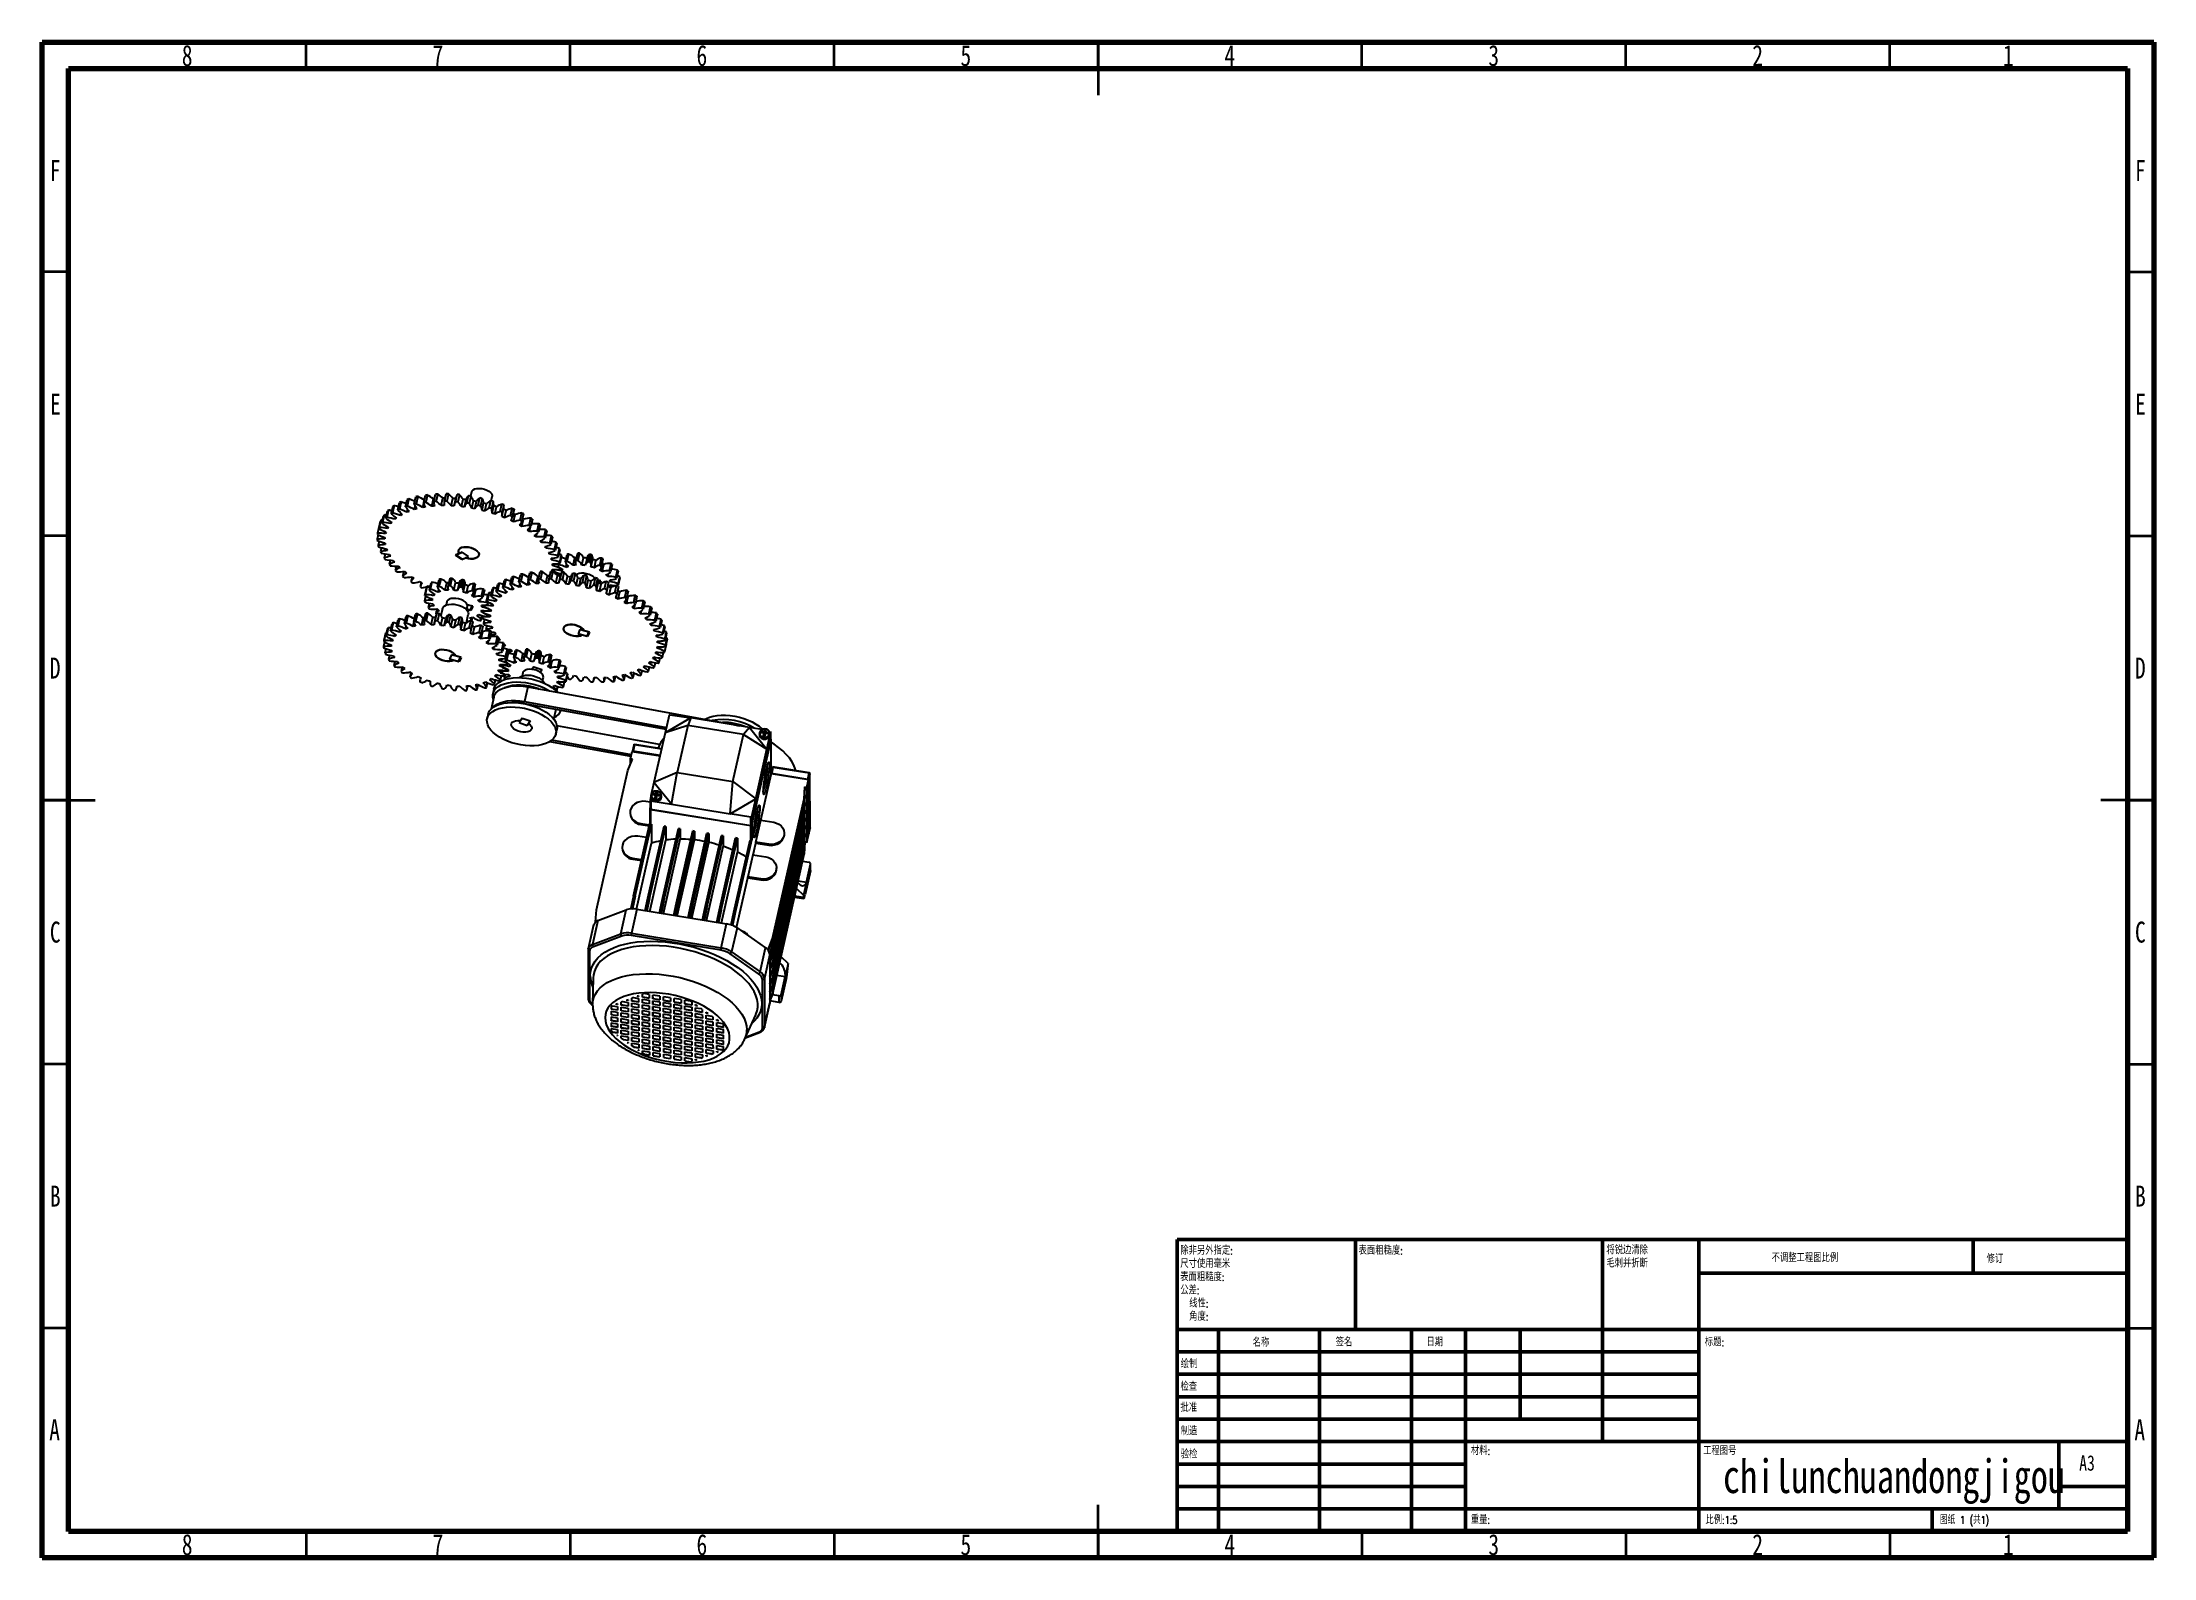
# Model space of a CAD drawing. Header units: millimetres. Extents: x 15 to 415, y 5 to 292.
import ezdxf

# ---------------------------------------------------------------- set-up
doc = ezdxf.new("R2010")
doc.units = ezdxf.units.MM
doc.styles.add('SLDTEXTSTYLE0', font='TXT', dxfattribs={"width": 0.75})
doc.styles.add('SLDTEXTSTYLE1', font='TXT', dxfattribs={"width": 0.75, "bigfont": 'bigfont'})
doc.styles.add('SLDTEXTSTYLE2', font='TXT', dxfattribs={"width": 0.694444, "bigfont": 'bigfont'})

msp = doc.modelspace()

# ---------------------------------------------------------------- texts
at = {"color": 7, "linetype": 'Continuous', "lineweight": 0}
for s, insert, char_height, attachment_point, style in [('8', (42.46, 291.47), 3.97, 2, 'SLDTEXTSTYLE0'), ('7', (89.96, 291.47), 3.97, 2, 'SLDTEXTSTYLE0'), ('6', (139.96, 291.47), 3.97, 2, 'SLDTEXTSTYLE0'), ('5', (189.96, 291.47), 3.97, 2, 'SLDTEXTSTYLE0'), ('4', (239.96, 291.47), 3.97, 2, 'SLDTEXTSTYLE0'), ('3', (289.96, 291.47), 3.97, 2, 'SLDTEXTSTYLE0'), ('2', (339.96, 291.47), 3.97, 2, 'SLDTEXTSTYLE0'), ('1', (387.46, 291.47), 3.97, 2, 'SLDTEXTSTYLE0'), ('F', (17.46, 269.72), 3.97, 2, 'SLDTEXTSTYLE0'), ('F', (412.46, 269.72), 3.97, 2, 'SLDTEXTSTYLE0'), ('E', (17.51, 225.47), 3.97, 2, 'SLDTEXTSTYLE0'), ('E', (412.51, 225.47), 3.97, 2, 'SLDTEXTSTYLE0'), ('D', (17.45, 175.47), 3.97, 2, 'SLDTEXTSTYLE0'), ('D', (412.45, 175.47), 3.97, 2, 'SLDTEXTSTYLE0'), ('C', (17.46, 125.47), 3.97, 2, 'SLDTEXTSTYLE0'), ('C', (412.46, 125.47), 3.97, 2, 'SLDTEXTSTYLE0'), ('B', (17.47, 75.47), 3.97, 2, 'SLDTEXTSTYLE0'), ('B', (412.47, 75.47), 3.97, 2, 'SLDTEXTSTYLE0'), ('除非另外指定:', (230.59, 63.92), 1.5, 1, 'SLDTEXTSTYLE1'), ('表面粗糙度:', (264.37, 63.92), 1.5, 1, 'SLDTEXTSTYLE1'), ('将锐边清除', (311.31, 64), 1.5, 1, 'SLDTEXTSTYLE1'), ('尺寸使用毫米', (230.59, 61.42), 1.5, 1, 'SLDTEXTSTYLE1'), ('毛刺并折断', (311.31, 61.5), 1.5, 1, 'SLDTEXTSTYLE1'), ('不调整工程图比例', (342.61, 62.53), 1.5, 1, 'SLDTEXTSTYLE1'), ('修订', (383.33, 62.33), 1.5, 1, 'SLDTEXTSTYLE1'), ('表面粗糙度:', (230.59, 58.92), 1.5, 1, 'SLDTEXTSTYLE1'), ('公差:', (230.59, 56.42), 1.5, 1, 'SLDTEXTSTYLE1'), ('线性:', (232.28, 53.92), 1.5, 1, 'SLDTEXTSTYLE1'), ('角度:', (232.28, 51.42), 1.5, 1, 'SLDTEXTSTYLE1'), ('名称', (244.32, 46.5), 1.5, 1, 'SLDTEXTSTYLE1'), ('签名', (260.03, 46.56), 1.5, 1, 'SLDTEXTSTYLE1'), ('日期', (277.21, 46.58), 1.5, 1, 'SLDTEXTSTYLE1'), ('标题:', (329.96, 46.58), 1.5, 1, 'SLDTEXTSTYLE1'), ('绘制', (230.68, 42.43), 1.5, 1, 'SLDTEXTSTYLE1'), ('检查', (230.62, 38.15), 1.5, 1, 'SLDTEXTSTYLE1'), ('批准', (230.62, 34.18), 1.5, 1, 'SLDTEXTSTYLE1'), ('A', (17.34, 31.22), 3.97, 2, 'SLDTEXTSTYLE0'), ('制造', (230.68, 29.73), 1.5, 1, 'SLDTEXTSTYLE1'), ('A', (412.34, 31.22), 3.97, 2, 'SLDTEXTSTYLE0'), ('验检', (230.68, 25.35), 1.5, 1, 'SLDTEXTSTYLE1'), ('材料:', (285.65, 25.99), 1.5, 1, 'SLDTEXTSTYLE1'), ('工程图号', (329.63, 25.99), 1.5, 1, 'SLDTEXTSTYLE1'), ('A3', (400.87, 24.41), 2.91, 1, 'SLDTEXTSTYLE0'), ('chilunchuandongjigou', (365.79, 23.61), 6.35, 2, 'SLDTEXTSTYLE0'), ('重量:', (285.62, 12.95), 1.499, 1, 'SLDTEXTSTYLE1'), ('比例:1:5', (330.07, 12.9), 1.5, 1, 'SLDTEXTSTYLE1'), ('图纸 1 (共1)', (374.48, 12.9), 1.5, 1, 'SLDTEXTSTYLE2'), ('8', (42.46, 9.47), 3.97, 2, 'SLDTEXTSTYLE0'), ('7', (89.96, 9.47), 3.97, 2, 'SLDTEXTSTYLE0'), ('6', (139.96, 9.47), 3.97, 2, 'SLDTEXTSTYLE0'), ('5', (189.96, 9.47), 3.97, 2, 'SLDTEXTSTYLE0'), ('4', (239.96, 9.47), 3.97, 2, 'SLDTEXTSTYLE0'), ('3', (289.96, 9.47), 3.97, 2, 'SLDTEXTSTYLE0'), ('2', (339.96, 9.47), 3.97, 2, 'SLDTEXTSTYLE0'), ('1', (387.46, 9.47), 3.97, 2, 'SLDTEXTSTYLE0')]:
    msp.add_mtext(s, dxfattribs=dict(at, insert=insert, char_height=char_height, attachment_point=attachment_point, style=style))

# ---------------------------------------------------------------- linework, layer by layer
at = {"color": 7, "linetype": 'Continuous', "lineweight": 70}
for p, q in [((15, 5), (15, 292)), ((15, 292), (415, 292)), ((415, 292), (415, 5)), ((20, 10), (20, 287)), ((20, 287), (410, 287)), ((410, 287), (410, 10)), ((410, 10), (20, 10)), ((415, 5), (15, 5))]:
    msp.add_line(p, q, dxfattribs=at)
at = {"color": 7, "linetype": 'Continuous', "lineweight": 35}
for p, q in [((65, 287), (65, 292)), ((115, 287), (115, 292)), ((165, 287), (165, 292)), ((215, 292), (215, 282)), ((215, 287), (215, 292)), ((265, 287), (265, 292)), ((315, 287), (315, 292)), ((365, 287), (365, 292)), ((20, 248.5), (15, 248.5)), ((410, 248.5), (415, 248.5)), ((20, 198.5), (15, 198.5)), ((410, 198.5), (415, 198.5)), ((15, 148.5), (25, 148.5)), ((20, 148.5), (15, 148.5)), ((415, 148.5), (405, 148.5)), ((410, 148.5), (415, 148.5)), ((20, 98.5), (15, 98.5)), ((410, 98.5), (415, 98.5)), ((20, 48.5), (15, 48.5)), ((410, 48.5), (415, 48.5)), ((215, 5), (215, 15)), ((65, 10), (65, 5)), ((115, 10), (115, 5)), ((165, 10), (165, 5)), ((215, 10), (215, 5)), ((265, 10), (265, 5)), ((315, 10), (315, 5)), ((365, 10), (365, 5))]:
    msp.add_line(p, q, dxfattribs=at)
at = {"color": 7, "linetype": 'Continuous', "lineweight": 25}
for p, q in [((81.13, 202.7), (81.45, 204.09)), ((81.68, 204.24), (81.37, 202.86)), ((82.39, 203.43), (82.7, 204.82)), ((82.98, 204.95), (82.66, 203.56)), ((83.84, 204.04), (84.16, 205.43)), ((84.47, 205.53), (84.16, 204.14)), ((85.48, 204.51), (85.79, 205.9)), ((85.52, 203.51), (85.66, 204.11)), ((86.14, 205.98), (85.83, 204.59)), ((87.09, 203.89), (87.29, 204.76)), ((87.28, 204.85), (87.59, 206.24)), ((87.96, 206.29), (87.65, 204.9)), ((88.79, 204.13), (89.1, 205.52)), ((89.2, 205.04), (89.51, 206.43)), ((89.91, 206.45), (89.59, 205.06)), ((90.59, 204.25), (90.91, 205.63)), ((91.47, 206.26), (91.16, 204.88)), ((91.22, 205.08), (91.53, 206.47)), ((91.95, 206.46), (91.63, 205.07)), ((92.47, 204.22), (92.79, 205.61)), ((93.37, 205.76), (93.06, 204.37)), ((93.31, 204.98), (93.63, 206.36)), ((94.05, 206.32), (93.74, 204.94)), ((94.41, 204.07), (94.72, 205.45)), ((94.97, 204), (95.28, 205.38)), ((95.44, 204.72), (95.76, 206.11)), ((96.18, 206.04), (95.87, 204.66)), ((96.03, 206.07), (96.18, 206.14)), ((96.34, 206.84), (96.16, 206.05)), ((96.36, 203.77), (96.68, 205.16)), ((96.92, 203.67), (97.24, 205.05)), ((97.58, 204.33), (97.89, 205.72)), ((98.31, 205.62), (98, 204.23)), ((98.31, 203.36), (98.62, 204.74)), ((98.86, 203.21), (99.18, 204.6)), ((99.68, 203.8), (100, 205.18)), ((100.06, 205.17), (100.24, 205.96)), ((100.41, 205.06), (100.1, 203.67)), ((100.22, 202.81), (100.53, 204.2)), ((100.75, 202.64), (101.07, 204.02)), ((101.73, 203.14), (102.04, 204.52)), ((102.44, 204.38), (102.13, 202.99)), ((78.83, 200.4), (78.51, 199.02)), ((78.76, 199.89), (79.08, 201.28)), ((79.17, 201.49), (78.85, 200.1)), ((79.31, 200.92), (79.62, 202.3)), ((79.76, 202.5), (79.45, 201.11)), ((80.1, 201.86), (80.42, 203.25)), ((80.6, 203.42), (80.29, 202.03)), ((80.41, 199.94), (80.48, 200.24)), ((81.01, 200.84), (81.09, 201.17)), ((81.84, 201.66), (81.92, 202.02)), ((82.88, 202.39), (82.97, 202.79)), ((84.11, 203.01), (84.22, 203.48)), ((102.1, 202.32), (102.41, 203.71)), ((102.57, 201.95), (102.88, 203.34)), ((103.69, 202.36), (104, 203.74)), ((104.03, 201.97), (104.34, 203.35)), ((104.38, 203.58), (104.07, 202.19)), ((104.28, 201.16), (104.59, 202.55)), ((105.53, 201.47), (105.84, 202.86)), ((105.86, 200.29), (106.18, 201.67)), ((106.19, 202.67), (105.88, 201.28)), ((107.22, 200.49), (107.53, 201.88)), ((107.3, 199.34), (107.5, 200.23)), ((107.85, 201.67), (107.54, 200.29)), ((108.74, 199.43), (109.05, 200.82)), ((109.33, 200.6), (109.02, 199.21)), ((78.63, 198.72), (78.44, 197.87)), ((78.81, 197.51), (78.63, 196.7)), ((79.25, 196.3), (79.07, 195.49)), ((80.04, 198.96), (80.1, 199.25)), ((108.55, 198.32), (108.69, 198.92)), ((109.62, 197.26), (109.72, 197.74)), ((110.06, 198.31), (110.37, 199.7)), ((110.61, 199.47), (110.29, 198.08)), ((110.47, 196.18), (110.56, 196.58)), ((111.16, 197.14), (111.47, 198.53)), ((111.67, 198.29), (111.35, 196.91)), ((112.03, 195.95), (112.35, 197.34)), ((112.49, 197.1), (112.18, 195.71)), ((112.66, 194.74), (112.97, 196.13)), ((79.95, 195.09), (79.77, 194.29)), ((80.9, 193.92), (80.72, 193.1)), ((82.08, 192.8), (81.89, 191.95)), ((93.28, 194.86), (94.52, 195.41)), ((94.5, 194.07), (93.28, 194.86)), ((93.98, 195.17), (93.36, 194.9)), ((93.36, 194.9), (94.58, 194.11)), ((94.52, 195.41), (93.98, 195.17)), ((94.5, 194.07), (95.74, 194.62)), ((95.74, 194.62), (94.52, 195.41)), ((95.74, 194.62), (94.52, 195.41)), ((94.58, 194.11), (95.2, 194.38)), ((95.2, 194.38), (95.74, 194.62)), ((111.1, 195.07), (111.18, 195.43)), ((111.5, 193.98), (111.57, 194.31)), ((111.58, 191.86), (111.64, 192.15)), ((111.66, 192.9), (111.73, 193.21)), ((111.78, 191.92), (111.83, 192.14)), ((111.85, 192.14), (111.84, 192.08)), ((112.58, 192.95), (112.65, 193.26)), ((113.06, 195.89), (112.75, 194.5)), ((112.8, 193.28), (112.75, 193.07)), ((113.03, 193.55), (113.34, 194.94)), ((113.38, 194.7), (113.07, 193.31)), ((113.18, 192.4), (113.12, 192.15)), ((113.13, 192.38), (113.14, 192.43)), ((113.39, 191.87), (113.47, 192.24)), ((114.1, 193.62), (114.42, 195.01)), ((114.22, 192.56), (114.34, 193.07)), ((114.68, 195.07), (114.36, 193.68)), ((115.56, 192.95), (115.87, 194.34)), ((116.34, 194.99), (116.02, 193.61)), ((116.14, 193.85), (116.45, 195.24)), ((116.76, 195.23), (116.45, 193.85)), ((117.21, 192.99), (117.52, 194.38)), ((118.2, 194.44), (117.89, 193.05)), ((118.41, 193.61), (118.73, 195)), ((119.05, 194.92), (118.73, 193.54)), ((118.99, 192.78), (119.3, 194.17)), ((119.59, 192.46), (119.9, 193.85)), ((120.62, 192.92), (120.93, 194.31)), ((121.22, 194.18), (120.9, 192.8)), ((120.91, 192.51), (121.22, 193.89)), ((121.08, 191.73), (121.39, 193.12)), ((122.46, 191.89), (122.77, 193.28)), ((122.98, 193.11), (122.67, 191.73)), ((123.68, 190.65), (123.99, 192.04)), ((83.47, 191.75), (83.27, 190.84)), ((85.05, 190.73), (84.84, 189.81)), ((86.77, 189.71), (86.58, 188.85)), ((87.49, 187.23), (87.8, 188.62)), ((87.87, 188.78), (87.56, 187.39)), ((88.34, 188.24), (88.65, 189.63)), ((88.83, 189.74), (88.52, 188.36)), ((89.9, 188.89), (90.21, 190.28)), ((89.98, 187.84), (90.1, 188.37)), ((90.48, 190.33), (90.16, 188.95)), ((91.33, 188.21), (91.65, 189.6)), ((92.14, 190.21), (91.82, 188.83)), ((91.95, 189.09), (92.27, 190.48)), ((92.58, 190.47), (92.27, 189.08)), ((92.99, 188.23), (93.31, 189.61)), ((93.99, 189.64), (93.68, 188.25)), ((94.23, 188.82), (94.55, 190.21)), ((94.87, 190.14), (94.55, 188.75)), ((94.78, 188.02), (95.1, 189.41)), ((95.37, 187.67), (95.68, 189.06)), ((96.42, 188.12), (96.74, 189.5)), ((96.7, 187.72), (97.02, 189.11)), ((97.02, 189.37), (96.71, 187.99)), ((96.84, 186.93), (97.15, 188.31)), ((98.23, 187.07), (98.55, 188.45)), ((98.75, 188.29), (98.44, 186.9)), ((99.97, 187.13), (100.28, 188.52)), ((100.47, 188.7), (100.15, 187.31)), ((100.99, 187.98), (101.3, 189.37)), ((101.53, 189.52), (101.22, 188.14)), ((102.23, 188.72), (102.54, 190.11)), ((102.81, 190.24), (102.5, 188.85)), ((102.73, 187.68), (102.82, 188.08)), ((103.67, 189.33), (103.98, 190.72)), ((103.95, 188.3), (104.06, 188.77)), ((104.3, 190.83), (103.98, 189.44)), ((105.3, 189.82), (105.61, 191.2)), ((105.35, 188.81), (105.49, 189.4)), ((105.96, 191.28), (105.64, 189.9)), ((106.91, 189.2), (107.1, 190.04)), ((107.08, 190.16), (107.4, 191.55)), ((107.77, 191.6), (107.46, 190.21)), ((108.6, 189.45), (108.92, 190.84)), ((109, 190.36), (109.31, 191.75)), ((109.71, 191.77), (109.39, 190.38)), ((110.4, 189.57), (110.71, 190.96)), ((111.28, 191.62), (110.97, 190.23)), ((111.02, 190.41), (111.33, 191.8)), ((111.74, 191.79), (111.43, 190.4)), ((112.28, 189.56), (112.59, 190.95)), ((113.18, 191.12), (112.87, 189.73)), ((112.98, 191.25), (113.01, 191.37)), ((113.1, 190.32), (113.42, 191.7)), ((113.84, 191.67), (113.53, 190.28)), ((114.21, 189.41), (114.52, 190.8)), ((114.77, 189.34), (115.09, 190.73)), ((115.23, 190.07), (115.55, 191.46)), ((115.97, 191.39), (115.66, 190.01)), ((116.16, 189.12), (116.48, 190.51)), ((116.73, 189.02), (117.04, 190.41)), ((117.37, 189.69), (117.68, 191.07)), ((118.11, 190.98), (117.79, 189.59)), ((118.11, 188.71), (118.43, 190.1)), ((118.67, 188.57), (118.98, 189.96)), ((119.48, 189.16), (119.79, 190.55)), ((120.21, 190.43), (119.89, 189.04)), ((120.02, 188.18), (120.34, 189.57)), ((120.73, 190.03), (120.29, 190.14)), ((120.85, 189.99), (120.29, 190.14)), ((120.52, 189.51), (120.73, 190.03)), ((120.56, 188), (120.87, 189.39)), ((120.85, 189.99), (120.64, 189.47)), ((121.53, 188.51), (121.84, 189.9)), ((121.9, 187.67), (122.22, 189.06)), ((122.24, 189.75), (121.93, 188.36)), ((122.14, 190.81), (122.26, 191.34)), ((122.38, 187.32), (122.69, 188.71)), ((122.63, 189.83), (122.71, 190.2)), ((123.49, 187.74), (123.81, 189.12)), ((124.1, 191.86), (123.79, 190.47)), ((123.83, 187.32), (124.15, 188.71)), ((124.19, 188.96), (123.87, 187.57)), ((123.92, 189.08), (123.94, 189.16)), ((124.12, 189.37), (124.44, 190.76)), ((124.43, 190.58), (124.12, 189.19)), ((125.34, 186.86), (125.65, 188.24)), ((126.01, 188.06), (125.69, 186.67)), ((87.63, 187.13), (87.41, 186.18)), ((88.3, 185.75), (88.1, 184.89)), ((89.11, 187.16), (89.19, 187.53)), ((89.76, 184.7), (89.54, 183.74)), ((90.84, 184.75), (90.54, 183.43)), ((91.64, 186.03), (91.5, 185.4)), ((95.4, 184.52), (95.54, 185.15)), ((95.42, 184.61), (96.06, 184.43)), ((96.18, 184.4), (95.42, 184.61)), ((96.42, 185.23), (95.51, 185.49)), ((96.54, 185.2), (95.51, 185.49)), ((96.06, 184.43), (96.42, 185.23)), ((96.54, 185.2), (96.18, 184.4)), ((97.87, 186), (97.98, 186.51)), ((98.32, 185.02), (98.4, 185.39)), ((98.45, 184.4), (98.43, 184.27)), ((98.66, 185.15), (98.72, 185.4)), ((98.76, 185.41), (98.75, 185.36)), ((99.19, 186.18), (99.5, 187.57)), ((99.64, 187.77), (99.33, 186.38)), ((99.41, 185.82), (99.46, 186.01)), ((99.59, 185.93), (99.52, 185.64)), ((99.85, 184.58), (99.8, 184.37)), ((99.81, 184.54), (99.82, 184.59)), ((99.95, 184.23), (100.01, 184.52)), ((100.3, 185.21), (100.37, 185.51)), ((100.89, 186.12), (100.96, 186.44)), ((101.7, 186.94), (101.78, 187.3)), ((124.1, 186.54), (124.41, 187.93)), ((125.69, 185.67), (126.01, 187.06)), ((127.04, 185.88), (127.35, 187.27)), ((127.13, 184.72), (127.34, 185.65)), ((127.67, 187.07), (127.36, 185.68)), ((128.4, 183.72), (128.54, 184.33)), ((128.57, 184.83), (128.88, 186.22)), ((129.17, 186), (128.85, 184.61)), ((129.9, 183.71), (130.22, 185.1)), ((130.46, 184.87), (130.14, 183.48)), ((80.05, 180.08), (79.73, 178.7)), ((80.12, 179.57), (80.44, 180.95)), ((80.56, 181.14), (80.25, 179.75)), ((80.95, 180.52), (81.26, 181.91)), ((81.46, 182.07), (81.14, 180.68)), ((82.13, 181.31), (82.45, 182.7)), ((82.7, 182.83), (82.39, 181.44)), ((82.67, 180.26), (82.76, 180.66)), ((83.63, 181.92), (83.94, 183.31)), ((83.83, 180.89), (83.95, 181.38)), ((84.25, 183.4), (83.94, 182.01)), ((85.25, 181.34), (85.42, 182.12)), ((85.39, 182.32), (85.71, 183.71)), ((86.06, 183.76), (85.74, 182.37)), ((86.88, 181.61), (87.19, 183)), ((87.66, 183.84), (87.34, 182.46)), ((87.36, 182.51), (87.67, 183.89)), ((87.66, 183.84), (87.67, 183.89)), ((88.05, 183.9), (87.74, 182.52)), ((88.66, 181.69), (88.97, 183.07)), ((89.57, 183.4), (89.26, 182.01)), ((89.46, 182.46), (89.77, 183.85)), ((90.17, 183.82), (89.86, 182.43)), ((90.53, 181.56), (90.84, 182.95)), ((91.12, 181.48), (91.43, 182.87)), ((91.63, 182.2), (91.94, 183.58)), ((92.35, 183.51), (92.03, 182.12)), ((92.43, 181.24), (92.75, 182.63)), ((93.02, 181.11), (93.33, 182.49)), ((93.79, 181.71), (94.11, 183.1)), ((94.5, 182.99), (94.19, 181.6)), ((94.3, 180.74), (94.61, 182.13)), ((94.86, 180.55), (95.18, 181.94)), ((95.36, 182.06), (95.71, 183.65)), ((95.87, 181.03), (96.18, 182.42)), ((96.22, 180.45), (96.53, 181.84)), ((96.56, 182.27), (96.24, 180.89)), ((96.36, 182.35), (96.52, 183.09)), ((96.59, 179.84), (96.9, 181.23)), ((97.8, 180.17), (98.11, 181.56)), ((98.45, 181.39), (98.13, 180)), ((98.14, 182.56), (98.33, 183.41)), ((98.14, 178.99), (98.45, 180.38)), ((98.42, 183.39), (98.37, 183.13)), ((98.75, 182.76), (98.57, 181.95)), ((99.21, 181.55), (99.03, 180.75)), ((99.36, 183.4), (99.42, 183.63)), ((99.51, 179.17), (99.82, 180.56)), ((100.11, 180.36), (99.8, 178.97)), ((116.83, 180.77), (116.51, 179.96)), ((116.83, 180.77), (116.51, 179.96)), ((118.65, 180.28), (116.83, 180.77)), ((117.62, 180.56), (116.83, 180.77)), ((118.53, 180.31), (117.62, 180.56)), ((118.21, 179.5), (118.53, 180.31)), ((118.65, 180.28), (118.32, 179.47)), ((129.48, 182.66), (129.59, 183.14)), ((130.34, 181.57), (130.44, 181.98)), ((130.99, 180.47), (131.07, 180.83)), ((131.02, 182.55), (131.34, 183.93)), ((131.53, 183.7), (131.22, 182.31)), ((131.91, 181.35), (132.22, 182.74)), ((132.37, 182.5), (132.06, 181.11)), ((132.55, 180.15), (132.86, 181.54)), ((132.96, 181.3), (132.65, 179.91)), ((132.93, 178.95), (133.25, 180.34)), ((133.29, 180.1), (132.98, 178.71)), ((79.81, 178.42), (79.62, 177.54)), ((80, 179.9), (79.69, 178.52)), ((80.09, 177.16), (79.9, 176.33)), ((81.27, 178.59), (81.34, 178.9)), ((81.81, 179.48), (81.89, 179.83)), ((92.53, 176), (92.17, 175.2)), ((92.53, 176), (92.17, 175.2)), ((94.34, 175.49), (92.53, 176)), ((93.32, 175.78), (92.53, 176)), ((99.46, 178.04), (99.62, 178.74)), ((100.5, 177.01), (100.61, 177.49)), ((100.94, 178.05), (101.25, 179.44)), ((101.48, 179.23), (101.17, 177.84)), ((101.23, 175.94), (101.32, 176.33)), ((102.05, 176.86), (102.36, 178.25)), ((102.53, 178.03), (102.21, 176.64)), ((102.79, 175.64), (103.11, 177.03)), ((103.2, 176.8), (102.89, 175.41)), ((103.25, 176.33), (102.94, 174.94)), ((103.49, 177.02), (103.33, 176.31)), ((104.32, 175.46), (104.64, 176.85)), ((104.9, 176.91), (104.59, 175.52)), ((105.76, 174.78), (106.07, 176.17)), ((106.57, 176.78), (106.25, 175.39)), ((106.39, 175.66), (106.7, 177.05)), ((107.02, 177.04), (106.7, 175.65)), ((107.42, 174.79), (107.73, 176.18)), ((108.42, 176.19), (108.1, 174.8)), ((108.67, 175.38), (108.98, 176.77)), ((109.3, 176.69), (108.99, 175.31)), ((110.85, 174.67), (111.17, 176.05)), ((118.32, 179.47), (116.51, 179.96)), ((116.51, 179.96), (117.29, 179.75)), ((117.29, 179.75), (118.21, 179.5)), ((131.4, 179.37), (131.48, 179.7)), ((131.51, 177.25), (131.58, 177.54)), ((131.58, 178.29), (131.65, 178.6)), ((132.52, 175.58), (132.71, 176.43)), ((132.92, 176.65), (133.23, 178.04)), ((133.36, 178.94), (133.05, 177.55)), ((133.06, 177.78), (133.37, 179.17)), ((133.17, 178.07), (133.23, 178.04)), ((80.76, 175.92), (80.57, 175.11)), ((81.81, 174.75), (81.62, 173.91)), ((83.2, 173.69), (82.99, 172.77)), ((84.85, 172.63), (84.65, 171.75)), ((93.98, 174.68), (92.17, 175.2)), ((92.17, 175.2), (92.96, 174.98)), ((92.96, 174.98), (93.86, 174.72)), ((94.22, 175.52), (93.32, 175.78)), ((93.86, 174.72), (94.22, 175.52)), ((94.34, 175.49), (93.98, 174.68)), ((101.63, 174.87), (101.71, 175.21)), ((101.68, 173.83), (101.75, 174.15)), ((101.88, 173.11), (101.8, 172.77)), ((101.84, 171.23), (102.02, 172.05)), ((101.89, 173.82), (101.96, 174.14)), ((102, 174.14), (101.96, 173.98)), ((102.62, 172.11), (102.48, 171.48)), ((102.66, 172.18), (102.7, 172.33)), ((102.75, 174.82), (102.89, 175.41)), ((103.1, 173.23), (103.1, 173.25)), ((103.21, 174.36), (103.17, 174.2)), ((103.51, 173.74), (103.6, 174.12)), ((104.39, 174.41), (104.51, 174.95)), ((106.03, 172.6), (105.89, 171.97)), ((108.1, 173.73), (107.77, 173.24)), ((108.06, 173.67), (107.77, 173.24)), ((109.62, 173.14), (108.06, 173.67)), ((108.1, 173.73), (109.65, 173.2)), ((109.21, 174.59), (109.52, 175.98)), ((109.65, 173.2), (109.32, 172.71)), ((109.32, 172.71), (109.62, 173.14)), ((109.79, 174.23), (110.11, 175.62)), ((111.13, 174.28), (111.45, 175.67)), ((111.45, 175.92), (111.14, 174.54)), ((111.26, 173.48), (111.57, 174.87)), ((112.28, 172.55), (112.39, 173.05)), ((112.65, 173.61), (112.97, 175)), ((113.17, 174.83), (112.86, 173.45)), ((113.82, 172.36), (114.14, 173.75)), ((114.24, 173.57), (113.93, 172.18)), ((114.5, 172.3), (114.19, 170.91)), ((114.2, 171.08), (114.51, 172.47)), ((125.24, 171.25), (125.44, 172.15)), ((126.95, 171.67), (127.14, 172.52)), ((128.49, 172.22), (128.67, 173.03)), ((129.83, 172.89), (130.01, 173.7)), ((130.96, 173.69), (131.15, 174.49)), ((131.86, 174.59), (132.05, 175.41)), ((86.66, 171.7), (86.57, 171.29)), ((93.53, 169.73), (93.6, 170.07)), ((95.44, 169.29), (95.63, 170.11)), ((97.4, 169.42), (97.61, 170.36)), ((99.16, 169.82), (99.35, 170.67)), ((100.54, 169.46), (100.35, 168.63)), ((100.65, 170.43), (100.84, 171.25)), ((106.96, 169.92), (106.33, 167.15)), ((106.96, 169.92), (145.89, 162.81)), ((109.79, 171.09), (109.93, 171.71)), ((112.5, 169.11), (112.7, 169.97)), ((112.72, 171.57), (112.8, 171.93)), ((113.74, 169.95), (113.95, 170.88)), ((119.49, 171.26), (119.59, 171.69)), ((121.42, 170.85), (121.61, 171.71)), ((123.39, 170.98), (123.6, 171.91)), ((99.47, 164.74), (99.28, 163.91)), ((100.55, 168), (100.04, 165.73)), ((105.91, 164.01), (105.32, 163.16)), ((105.57, 163.53), (105.91, 164.02)), ((105.91, 164.02), (107.46, 163.48)), ((105.91, 164.01), (107.46, 163.48)), ((106.31, 166.8), (133.17, 161.89)), ((106.33, 167.15), (133.25, 162.23)), ((111.91, 163.81), (112.33, 165.7)), ((133.77, 164.55), (133.02, 161.23)), ((137.88, 164.03), (133.02, 161.23)), ((133.96, 164.66), (137.88, 164.03)), ((137.88, 164.03), (137.33, 162.64)), ((148.98, 162.23), (137.88, 164.03)), ((105.57, 163.53), (105.32, 163.16)), ((105.32, 163.16), (106.87, 162.63)), ((105.32, 163.16), (106.87, 162.63)), ((107.46, 163.48), (106.87, 162.63)), ((106.87, 162.63), (107.13, 163)), ((107.46, 163.48), (107.13, 163)), ((107.46, 163.48), (107.46, 163.48)), ((112.29, 160.97), (112.48, 161.8)), ((131.96, 158.99), (112.49, 162.54)), ((133.02, 161.23), (130.89, 151.82)), ((137.33, 162.64), (133.02, 161.23)), ((137.33, 162.64), (135.31, 153.71)), ((147.85, 160.93), (137.33, 162.64)), ((145.84, 152.01), (147.85, 160.93)), ((145.89, 162.81), (145.87, 162.73)), ((148.98, 162.23), (147.85, 160.93)), ((147.85, 160.93), (152.28, 158.11)), ((148.98, 162.23), (152.28, 158.11)), ((152.09, 161.73), (148.98, 162.23)), ((150.85, 161.1), (150.85, 160.87)), ((151.13, 161.23), (151.11, 161.43)), ((151.17, 161.22), (151.13, 161.23)), ((151.13, 161.23), (151.13, 161.22)), ((151.73, 160.96), (151.64, 160.56)), ((151.73, 160.96), (151.68, 161.19)), ((151.77, 161.12), (151.7, 161.14)), ((151.77, 161.12), (151.74, 161.43)), ((151.89, 161.67), (151.77, 161.12)), ((151.89, 161.67), (151.87, 161.86)), ((152.07, 161.64), (151.89, 161.67)), ((151.97, 161.15), (152.01, 161.38)), ((152.28, 158.11), (153.03, 161.43)), ((152.85, 160.87), (152.85, 161.11)), ((153.03, 161.43), (153.04, 161.46)), ((153.04, 159.86), (153.03, 161.43)), ((153.04, 159.88), (153.04, 161.46)), ((126.54, 156.73), (111.15, 159.54)), ((126.62, 157.07), (111.55, 159.83)), ((125.94, 154.09), (126.81, 156.25)), ((126.44, 156.31), (126.76, 157.7)), ((126.81, 156.25), (126.44, 156.31)), ((126.45, 155.34), (126.44, 156.31)), ((126.76, 157.7), (132.03, 156.85)), ((127.04, 158.87), (126.79, 157.76)), ((126.79, 157.73), (126.79, 157.7)), ((127.2, 158.92), (126.95, 157.81)), ((126.95, 157.81), (132.06, 156.99)), ((132.31, 158.1), (127.2, 158.92)), ((132.33, 158.17), (127.23, 159)), ((131.81, 158.63), (131.7, 158.28)), ((149.41, 143.8), (153.04, 159.86)), ((149.43, 143.77), (153.08, 159.88)), ((150.16, 148.7), (152.28, 158.11)), ((153.04, 159.88), (153.04, 159.86)), ((153.09, 153.32), (153.08, 159.91)), ((153.09, 153.3), (153.08, 159.88)), ((119.98, 127.69), (125.94, 154.09)), ((135.31, 153.71), (130.89, 151.82)), ((134.19, 147.69), (135.31, 153.71)), ((135.31, 153.71), (145.84, 152.01)), ((145.29, 145.9), (145.84, 152.01)), ((145.84, 152.01), (150.16, 148.7)), ((151.14, 144.68), (153.09, 153.3)), ((153.31, 154.27), (153.09, 154.42)), ((160.15, 152.3), (153.09, 153.44)), ((153.09, 153.32), (153.09, 153.3)), ((153.31, 154.27), (153.15, 153.57)), ((153.15, 153.57), (160.02, 152.46)), ((153.33, 154.77), (153.26, 154.3)), ((153.4, 154.68), (153.31, 154.27)), ((160.3, 153.65), (153.35, 154.77)), ((160.27, 153.57), (153.4, 154.68)), ((159.84, 150.91), (160.15, 152.3)), ((160.02, 152.46), (160.27, 153.57)), ((160.17, 141.85), (160.15, 152.3)), ((160.43, 153.46), (160.18, 152.35)), ((160.18, 152.35), (160.2, 142.08)), ((160.44, 153.48), (160.43, 153.46)), ((160.45, 143.19), (160.43, 153.46)), ((160.45, 143.22), (160.44, 153.48)), ((130.14, 148.08), (129.32, 148.21)), ((130.31, 149.24), (130.14, 148.49)), ((130.14, 148.47), (130.14, 146.89)), ((130.27, 148.33), (130.28, 146.76)), ((130.27, 148.33), (134.19, 147.69)), ((130.89, 151.82), (130.31, 149.26)), ((130.31, 149.35), (130.31, 149.11)), ((130.59, 149.47), (130.57, 149.67)), ((130.63, 149.47), (130.59, 149.47)), ((130.59, 149.47), (130.59, 149.46)), ((134.19, 147.69), (130.89, 151.82)), ((131.2, 149.21), (131.1, 148.81)), ((131.2, 149.21), (131.14, 149.44)), ((131.23, 149.37), (131.16, 149.38)), ((131.23, 149.37), (131.2, 149.67)), ((131.35, 149.91), (131.23, 149.37)), ((131.35, 149.91), (131.33, 150.11)), ((131.53, 149.88), (131.35, 149.91)), ((131.43, 149.39), (131.47, 149.63)), ((132.31, 149.11), (132.31, 149.35)), ((145.29, 145.9), (150.16, 148.7)), ((149.41, 145.38), (150.16, 148.7)), ((153.37, 122.29), (159.33, 148.69)), ((153.37, 122.11), (159.34, 148.51)), ((159.33, 148.69), (159.47, 150.97)), ((159.33, 148.69), (159.34, 148.51)), ((159.47, 150.79), (159.34, 148.51)), ((159.34, 147.22), (159.47, 149.5)), ((159.47, 149.32), (159.34, 147.04)), ((159.34, 145.76), (159.47, 148.04)), ((159.47, 149.5), (159.39, 149.51)), ((159.47, 148.04), (159.4, 148.05)), ((159.47, 150.97), (159.84, 150.91)), ((159.47, 150.97), (159.47, 150.79)), ((159.47, 149.5), (159.47, 149.32)), ((159.47, 148.04), (159.47, 147.86)), ((159.84, 150.91), (159.86, 140.47)), ((126.35, 146.12), (126.35, 145.95)), ((127, 130.35), (130.11, 144.1)), ((128.38, 144.05), (130.03, 143.78)), ((128.38, 143.87), (128.38, 144.05)), ((130.1, 146.87), (130.11, 144.09)), ((130.14, 147.06), (130.11, 146.9)), ((130.24, 146.73), (149.24, 143.66)), ((130.24, 146.73), (130.24, 143.95)), ((130.28, 146.76), (149.21, 143.69)), ((134.19, 147.69), (145.29, 145.9)), ((149.21, 145.26), (145.29, 145.9)), ((149.21, 143.69), (149.21, 145.26)), ((149.41, 145.38), (149.41, 143.8)), ((150.16, 140.52), (151.1, 144.68)), ((151.1, 144.68), (153.56, 144.29)), ((153.37, 120.82), (159.34, 147.22)), ((153.37, 120.64), (159.34, 147.04)), ((153.37, 119.36), (159.34, 145.76)), ((153.37, 119.18), (159.34, 145.58)), ((153.38, 117.89), (159.34, 144.29)), ((153.38, 117.71), (159.34, 144.11)), ((159.47, 147.86), (159.34, 145.58)), ((159.34, 147.22), (159.34, 147.04)), ((159.34, 144.29), (159.48, 146.57)), ((159.48, 146.39), (159.34, 144.11)), ((159.34, 145.76), (159.34, 145.58)), ((159.34, 144.29), (159.34, 144.11)), ((159.35, 142.82), (159.48, 145.1)), ((159.48, 144.92), (159.35, 142.64)), ((159.48, 146.57), (159.4, 146.58)), ((159.48, 145.1), (159.4, 145.12)), ((159.48, 146.57), (159.48, 146.39)), ((159.48, 145.1), (159.48, 144.92)), ((127.33, 130.3), (130.41, 143.92)), ((129.49, 141.37), (127.83, 141.64)), ((128.38, 143.87), (130, 143.61)), ((129.68, 137.05), (130.42, 140.3)), ((129.69, 137.05), (130.42, 140.3)), ((129.72, 129.91), (132.79, 143.53)), ((130.05, 129.86), (133.12, 143.48)), ((130.08, 127.41), (133.13, 140.92)), ((130.41, 143.92), (130.24, 143.95)), ((130.41, 143.92), (130.42, 140.3)), ((130.42, 140.3), (130.42, 140.3)), ((132.43, 129.48), (135.51, 143.1)), ((132.66, 126.99), (135.84, 141.1)), ((132.76, 129.42), (135.84, 143.04)), ((133.12, 143.48), (132.79, 143.53)), ((133.12, 143.48), (133.13, 140.92)), ((135.14, 129.04), (138.22, 142.66)), ((135.31, 126.56), (138.56, 140.94)), ((135.48, 128.98), (138.55, 142.6)), ((135.84, 143.04), (135.51, 143.1)), ((135.84, 143.04), (135.84, 141.1)), ((137.86, 128.6), (140.93, 142.22)), ((138.03, 126.12), (141.27, 140.48)), ((138.19, 128.54), (141.27, 142.16)), ((138.55, 142.6), (138.22, 142.66)), ((138.55, 142.6), (138.56, 140.94)), ((140.57, 128.16), (143.65, 141.78)), ((140.9, 128.1), (143.98, 141.72)), ((141.27, 142.16), (140.93, 142.22)), ((141.27, 142.16), (141.27, 140.48)), ((143.28, 127.72), (146.36, 141.34)), ((143.62, 127.66), (146.69, 141.28)), ((143.98, 141.72), (143.65, 141.78)), ((143.98, 141.72), (143.98, 139.72)), ((146, 127.28), (149.08, 140.9)), ((146.33, 127.23), (149.44, 140.98)), ((146.69, 141.28), (146.36, 141.34)), ((146.69, 141.28), (146.7, 138.62)), ((149.24, 140.87), (149.08, 140.9)), ((149.24, 140.87), (149.24, 143.66)), ((149.43, 143.77), (149.44, 140.98)), ((149.66, 138.11), (150.16, 140.34)), ((150.16, 140.34), (150.16, 140.52)), ((152.62, 140.12), (150.16, 140.52)), ((150.16, 140.34), (152.62, 139.95)), ((152.62, 139.95), (152.62, 140.12)), ((153.38, 116.42), (159.35, 142.82)), ((153.38, 116.25), (159.35, 142.64)), ((153.38, 114.96), (159.35, 141.36)), ((153.38, 114.78), (159.35, 141.18)), ((155.59, 142.03), (155.59, 142.21)), ((159.35, 141.36), (159.48, 143.64)), ((159.48, 143.46), (159.35, 141.18)), ((159.35, 142.82), (159.35, 142.64)), ((159.35, 139.89), (159.48, 142.17)), ((159.48, 141.99), (159.35, 139.71)), ((159.35, 141.36), (159.35, 141.18)), ((159.35, 138.43), (159.49, 140.71)), ((159.49, 140.53), (159.35, 138.25)), ((159.48, 143.64), (159.4, 143.65)), ((159.48, 142.17), (159.41, 142.18)), ((159.49, 140.71), (159.41, 140.72)), ((159.48, 143.64), (159.48, 143.46)), ((159.48, 142.17), (159.48, 141.99)), ((159.49, 140.71), (159.49, 140.53)), ((159.86, 140.47), (159.49, 140.53)), ((159.86, 140.47), (160.17, 141.85)), ((160.2, 142.08), (160.45, 143.19)), ((160.2, 142.07), (160.45, 143.18)), ((160.2, 142.08), (160.2, 142.07)), ((160.45, 143.22), (160.45, 143.19)), ((160.45, 143.19), (160.45, 143.18)), ((124.86, 139.56), (124.86, 139.38)), ((126.89, 137.48), (128.55, 137.21)), ((126.89, 137.3), (126.89, 137.48)), ((126.89, 137.3), (128.51, 137.04)), ((127.6, 127.81), (129.68, 137.04)), ((129.68, 137.04), (129.69, 137.05)), ((129.68, 137.04), (129.68, 137.05)), ((140.81, 125.67), (143.98, 139.72)), ((143.67, 125.21), (146.7, 138.62)), ((149.62, 138.11), (148.68, 133.95)), ((149.62, 138.11), (152.07, 137.72)), ((153.39, 113.49), (159.35, 139.89)), ((153.39, 113.31), (159.35, 139.71)), ((153.39, 112.03), (159.35, 138.43)), ((153.39, 111.85), (159.35, 138.25)), ((160.29, 136.67), (159.04, 136.87)), ((159.35, 139.89), (159.35, 139.71)), ((159.35, 138.43), (159.35, 138.25)), ((159.79, 132.96), (160.55, 136.34)), ((160.56, 135.1), (160.55, 136.34)), ((160.56, 135.15), (160.56, 136.39)), ((146.54, 124.34), (148.68, 133.77)), ((148.68, 133.77), (148.68, 133.95)), ((151.13, 133.55), (148.68, 133.95)), ((148.68, 133.77), (151.13, 133.38)), ((151.13, 133.38), (151.13, 133.55)), ((154.1, 135.46), (154.1, 135.64)), ((158.13, 132.85), (158.36, 132.63)), ((158.22, 133.21), (159.79, 132.96)), ((159.79, 132.96), (159.23, 130.46)), ((160.56, 135.1), (159.54, 130.61)), ((160.56, 135.15), (160.56, 135.1)), ((127, 130.35), (126.5, 127.94)), ((127.33, 130.3), (126.83, 127.88)), ((127, 130.35), (127.33, 130.3)), ((129.22, 127.55), (129.72, 129.91)), ((130.05, 129.86), (129.56, 127.5)), ((129.72, 129.91), (130.05, 129.86)), ((131.94, 127.11), (132.43, 129.48)), ((132.76, 129.42), (132.27, 127.06)), ((132.43, 129.48), (132.76, 129.42)), ((134.65, 126.67), (135.14, 129.04)), ((135.48, 128.98), (134.98, 126.62)), ((135.14, 129.04), (135.48, 128.98)), ((137.37, 126.23), (137.86, 128.6)), ((138.19, 128.54), (137.7, 126.18)), ((137.86, 128.6), (138.19, 128.54)), ((140.08, 125.79), (140.57, 128.16)), ((140.9, 128.1), (140.41, 125.74)), ((140.57, 128.16), (140.9, 128.1)), ((157.52, 130.13), (159.27, 129.85)), ((157.57, 130.37), (159.23, 130.11)), ((157.88, 131.74), (159.23, 130.46)), ((159.23, 130.46), (159.23, 130.11)), ((119.46, 124.88), (118.44, 120.34)), ((120.27, 125.65), (119.25, 121.11)), ((119.84, 125.42), (119.98, 127.69)), ((120.27, 125.65), (125.64, 127.68)), ((124.61, 123.14), (125.64, 127.68)), ((126.5, 127.94), (126.83, 127.88)), ((126.5, 127.86), (126.5, 127.94)), ((127.64, 127.8), (126.62, 123.27)), ((126.83, 127.87), (126.83, 127.88)), ((127.64, 127.8), (144.62, 125.06)), ((142.79, 125.35), (143.28, 127.72)), ((143.62, 127.66), (143.13, 125.3)), ((143.28, 127.72), (143.62, 127.66)), ((143.6, 120.52), (144.62, 125.06)), ((145.5, 124.86), (146, 127.28)), ((145.5, 124.86), (145.83, 124.81)), ((145.5, 124.86), (145.5, 124.84)), ((146.63, 124.28), (145.6, 119.74)), ((145.83, 124.81), (146.33, 127.23)), ((145.83, 124.81), (145.83, 124.72)), ((146, 127.28), (146.33, 127.23)), ((146.63, 124.28), (152, 120.51)), ((118.42, 120.16), (118.41, 120.11)), ((118.41, 120.11), (118.43, 110.94)), ((118.44, 120.34), (118.45, 120.39)), ((119.25, 121.11), (124.61, 123.14)), ((124.78, 122.7), (119.42, 120.67)), ((143.53, 120.06), (126.56, 122.81)), ((126.62, 123.27), (143.6, 120.52)), ((150.98, 115.97), (152, 120.51)), ((152.44, 120.14), (152.5, 120.13)), ((152.5, 120.13), (153.37, 122.29)), ((152.5, 120.13), (152.5, 120.07)), ((153.37, 122.11), (152.53, 120.03)), ((152.82, 119.46), (153.37, 120.82)), ((153.37, 120.64), (152.84, 119.31)), ((153.37, 122.29), (153.37, 122.11)), ((153.37, 120.82), (153.37, 120.64)), ((118.68, 119.83), (118.7, 110.66)), ((150.68, 115.61), (145.31, 119.38)), ((145.6, 119.74), (150.98, 115.97)), ((152.84, 119.29), (151.81, 114.76)), ((152.84, 118.03), (153.37, 119.36)), ((152.84, 119.29), (152.85, 110.12)), ((153.37, 119.18), (152.84, 117.85)), ((152.84, 116.56), (153.38, 117.89)), ((153.38, 117.71), (152.84, 116.38)), ((152.84, 115.1), (153.38, 116.42)), ((153.38, 116.25), (152.85, 114.92)), ((153.37, 119.36), (153.37, 119.18)), ((153.38, 117.89), (153.38, 117.71)), ((153.38, 116.42), (153.38, 116.25)), ((154.67, 117.51), (154.94, 117.46)), ((154.94, 117.46), (154.71, 117.68)), ((156.3, 117.51), (154.96, 118.79)), ((156.3, 117.51), (155.74, 115.01)), ((156.3, 117.15), (156.3, 117.51)), ((119.36, 114.75), (119.27, 109.81)), ((151.44, 105.36), (151.42, 114.53)), ((151.81, 114.76), (151.83, 105.58)), ((152.85, 113.63), (153.38, 114.96)), ((153.38, 114.78), (152.85, 113.45)), ((152.85, 112.16), (153.39, 113.49)), ((153.39, 113.31), (152.85, 111.98)), ((152.85, 110.7), (153.39, 112.03)), ((153.38, 114.96), (153.38, 114.78)), ((153.39, 113.49), (153.39, 113.31)), ((153.39, 112.03), (153.39, 111.85)), ((155.74, 115.01), (154.16, 115.27)), ((154.97, 111.63), (155.74, 115.01)), ((155.99, 114.88), (154.97, 110.4)), ((122.98, 109.55), (122.78, 109.48)), ((122.78, 109.48), (122.78, 108.88)), ((122.78, 108.88), (122.79, 108.91)), ((123.96, 108.69), (122.78, 108.88)), ((122.78, 108.5), (122.78, 107.8)), ((122.78, 108.5), (123.96, 108.31)), ((122.79, 109.48), (122.79, 108.91)), ((123.96, 108.72), (122.79, 108.91)), ((122.79, 108.5), (122.79, 107.82)), ((122.98, 109.55), (123.96, 109.39)), ((123.96, 109.92), (123.69, 109.82)), ((123.96, 109.78), (123.69, 109.82)), ((123.96, 109.81), (123.75, 109.84)), ((123.96, 109.92), (123.96, 109.78)), ((123.96, 109.39), (123.96, 108.69)), ((123.96, 108.31), (123.97, 107.61)), ((124.99, 110.31), (124.67, 110.19)), ((124.67, 109.66), (124.67, 110.19)), ((124.67, 109.66), (124.68, 109.69)), ((125.97, 109.45), (124.67, 109.66)), ((124.67, 109.28), (125.97, 109.07)), ((124.67, 108.58), (124.67, 109.28)), ((124.67, 108.58), (124.68, 108.6)), ((125.97, 108.37), (124.67, 108.58)), ((124.67, 108.19), (125.97, 107.98)), ((124.68, 107.49), (124.67, 108.19)), ((124.68, 109.69), (124.68, 110.19)), ((125.97, 109.48), (124.68, 109.69)), ((124.68, 108.6), (124.68, 109.28)), ((125.97, 108.39), (124.68, 108.6)), ((124.68, 107.52), (124.68, 108.19)), ((124.99, 110.31), (125.97, 110.15)), ((125.97, 110.68), (125.7, 110.58)), ((125.97, 110.54), (125.7, 110.58)), ((125.97, 110.57), (125.75, 110.6)), ((125.97, 110.68), (125.97, 110.54)), ((125.97, 110.15), (125.97, 109.45)), ((125.97, 109.07), (125.97, 108.37)), ((127, 111.07), (126.68, 110.95)), ((126.68, 110.42), (126.68, 110.95)), ((126.68, 110.42), (126.69, 110.45)), ((127.98, 110.21), (126.68, 110.42)), ((126.68, 110.04), (127.98, 109.83)), ((126.68, 109.34), (126.68, 110.04)), ((126.68, 109.34), (126.69, 109.36)), ((127.98, 109.13), (126.68, 109.34)), ((126.68, 108.95), (127.98, 108.74)), ((126.68, 108.25), (126.68, 108.95)), ((126.68, 108.25), (126.69, 108.28)), ((127.98, 108.04), (126.68, 108.25)), ((126.69, 110.45), (126.69, 110.95)), ((127.98, 110.24), (126.69, 110.45)), ((126.69, 109.36), (126.69, 110.04)), ((127.98, 109.15), (126.69, 109.36)), ((126.69, 108.28), (126.69, 108.95)), ((127.98, 108.07), (126.69, 108.28)), ((127, 111.07), (127.98, 110.91)), ((127.98, 111.44), (127.71, 111.34)), ((127.98, 111.3), (127.71, 111.34)), ((127.76, 111.36), (127.98, 111.33)), ((127.98, 111.44), (127.98, 111.3)), ((127.98, 110.91), (127.98, 110.21)), ((127.98, 109.83), (127.98, 109.13)), ((127.98, 108.74), (127.98, 108.04)), ((129.01, 111.83), (128.69, 111.71)), ((128.69, 111.18), (128.69, 111.71)), ((128.69, 111.21), (128.69, 111.71)), ((128.69, 111.21), (129.99, 111)), ((128.69, 111.18), (128.69, 111.21)), ((129.99, 110.97), (128.69, 111.18)), ((128.69, 110.8), (129.99, 110.59)), ((128.69, 110.1), (128.69, 110.8)), ((128.69, 110.1), (128.7, 110.12)), ((129.99, 109.89), (128.69, 110.1)), ((128.69, 109.71), (129.99, 109.5)), ((128.69, 109.01), (128.69, 109.71)), ((128.69, 109.01), (128.7, 109.04)), ((129.99, 108.8), (128.69, 109.01)), ((128.69, 108.63), (129.99, 108.42)), ((128.69, 107.93), (128.69, 108.63)), ((128.7, 110.12), (128.7, 110.8)), ((129.99, 109.92), (128.7, 110.12)), ((128.7, 109.04), (128.7, 109.71)), ((129.99, 108.83), (128.7, 109.04)), ((128.7, 107.95), (128.7, 108.63)), ((129.99, 111.68), (129.01, 111.83)), ((129.99, 111.68), (129.99, 110.97)), ((129.99, 110.59), (129.99, 109.89)), ((129.99, 109.5), (129.99, 108.8)), ((129.99, 108.42), (130, 107.71)), ((132, 111.35), (130.7, 111.56)), ((130.7, 110.86), (130.7, 111.56)), ((130.71, 110.89), (130.7, 111.56)), ((130.7, 110.86), (130.71, 110.89)), ((132, 110.65), (130.7, 110.86)), ((130.7, 110.47), (132, 110.26)), ((130.7, 109.77), (130.7, 110.47)), ((130.7, 109.77), (130.71, 109.8)), ((132, 109.56), (130.7, 109.77)), ((130.7, 109.39), (132, 109.18)), ((130.7, 108.69), (130.7, 109.39)), ((130.7, 108.69), (130.71, 108.71)), ((132, 108.48), (130.7, 108.69)), ((130.7, 108.3), (132, 108.09)), ((130.7, 107.6), (130.7, 108.3)), ((130.71, 110.89), (132, 110.68)), ((130.71, 109.8), (130.71, 110.47)), ((132, 109.59), (130.71, 109.8)), ((130.71, 108.71), (130.71, 109.39)), ((132, 108.5), (130.71, 108.71)), ((130.71, 107.63), (130.71, 108.3)), ((132, 111.35), (132, 110.65)), ((132, 110.26), (132, 109.56)), ((132, 109.18), (132, 108.48)), ((132, 108.09), (132.01, 107.39)), ((134.01, 111.02), (132.71, 111.23)), ((132.71, 110.53), (132.71, 111.23)), ((132.72, 110.56), (132.71, 111.23)), ((132.71, 110.53), (132.72, 110.56)), ((134.01, 110.32), (132.71, 110.53)), ((132.71, 110.15), (134.01, 109.94)), ((132.71, 109.45), (132.71, 110.15)), ((132.71, 109.45), (132.72, 109.47)), ((134.01, 109.24), (132.71, 109.45)), ((132.71, 109.06), (134.01, 108.85)), ((132.71, 108.36), (132.71, 109.06)), ((132.71, 108.36), (132.72, 108.39)), ((134.01, 108.15), (132.71, 108.36)), ((132.72, 110.56), (134.01, 110.35)), ((132.72, 109.47), (132.72, 110.15)), ((134.01, 109.26), (132.72, 109.47)), ((132.72, 108.39), (132.72, 109.06)), ((134.01, 108.18), (132.72, 108.39)), ((134.01, 111.02), (134.01, 110.32)), ((134.01, 109.94), (134.01, 109.24)), ((134.01, 108.85), (134.01, 108.15)), ((136.02, 110.7), (134.72, 110.91)), ((134.72, 110.21), (134.72, 110.91)), ((134.73, 110.23), (134.72, 110.91)), ((134.72, 110.21), (134.73, 110.23)), ((136.02, 110), (134.72, 110.21)), ((134.72, 109.82), (136.02, 109.61)), ((134.72, 109.12), (134.72, 109.82)), ((134.72, 109.12), (134.73, 109.15)), ((136.02, 108.91), (134.72, 109.12)), ((134.72, 108.74), (136.02, 108.53)), ((134.72, 108.03), (134.72, 108.74)), ((134.72, 108.03), (134.73, 108.06)), ((136.02, 107.82), (134.72, 108.03)), ((134.73, 110.23), (136.02, 110.02)), ((134.73, 109.15), (134.73, 109.82)), ((136.02, 108.94), (134.73, 109.15)), ((134.73, 108.06), (134.73, 108.74)), ((136.02, 107.85), (134.73, 108.06)), ((136.02, 110.7), (136.02, 110)), ((136.02, 109.61), (136.02, 108.91)), ((136.02, 108.53), (136.02, 107.82)), ((137.83, 110.41), (136.73, 110.58)), ((136.73, 109.88), (136.73, 110.58)), ((136.73, 109.88), (136.74, 109.91)), ((138.03, 109.67), (136.73, 109.88)), ((136.73, 109.5), (138.03, 109.29)), ((136.73, 108.8), (136.73, 109.5)), ((136.73, 108.8), (136.74, 108.82)), ((138.03, 108.58), (136.73, 108.8)), ((136.73, 108.41), (138.03, 108.2)), ((136.73, 107.71), (136.73, 108.41)), ((136.74, 109.91), (136.74, 110.58)), ((136.74, 109.91), (138.03, 109.7)), ((136.74, 108.82), (136.74, 109.5)), ((138.03, 108.61), (136.74, 108.82)), ((136.74, 107.74), (136.74, 108.41)), ((138.03, 110.26), (137.83, 110.41)), ((138.03, 110.26), (138.03, 109.67)), ((138.03, 109.29), (138.03, 108.58)), ((138.03, 108.2), (138.04, 107.5)), ((139.13, 109.49), (138.74, 109.77)), ((138.74, 109.56), (138.74, 109.77)), ((138.74, 109.56), (138.75, 109.58)), ((139.13, 109.49), (138.74, 109.56)), ((138.74, 109.17), (139.84, 108.99)), ((138.74, 108.47), (138.74, 109.17)), ((138.74, 108.47), (138.75, 108.5)), ((140.04, 108.26), (138.74, 108.47)), ((138.74, 108.09), (140.04, 107.88)), ((138.74, 107.38), (138.74, 108.09)), ((138.75, 109.58), (138.75, 109.76)), ((138.75, 109.58), (139.08, 109.53)), ((138.75, 108.5), (138.75, 109.17)), ((140.04, 108.29), (138.75, 108.5)), ((138.75, 107.41), (138.75, 108.09)), ((140.04, 108.85), (139.84, 108.99)), ((140.04, 108.85), (140.04, 108.26)), ((141.14, 108.08), (140.75, 108.35)), ((140.75, 108.14), (140.75, 108.35)), ((140.75, 108.14), (140.76, 108.17)), ((141.14, 108.08), (140.75, 108.14)), ((140.76, 108.17), (140.76, 108.35)), ((141.09, 108.12), (140.76, 108.17)), ((151.81, 105.41), (152.83, 109.95)), ((151.83, 105.58), (152.85, 110.12)), ((153.39, 111.85), (152.85, 110.52)), ((154.58, 110.17), (152.85, 110.45)), ((154.58, 111.41), (153.3, 111.62)), ((154.58, 110.17), (154.58, 111.41)), ((154.97, 111.63), (154.97, 110.4)), ((122.78, 107.8), (122.79, 107.82)), ((123.97, 107.61), (122.78, 107.8)), ((122.78, 107.41), (122.78, 106.71)), ((122.78, 107.41), (123.97, 107.22)), ((122.78, 106.71), (122.79, 106.74)), ((123.97, 106.52), (122.78, 106.71)), ((123.97, 107.63), (122.79, 107.82)), ((122.79, 107.41), (122.79, 106.74)), ((123.97, 106.55), (122.79, 106.74)), ((122.79, 106.33), (122.79, 105.62)), ((122.79, 106.33), (123.97, 106.14)), ((122.79, 106.33), (122.79, 105.65)), ((123.97, 105.46), (122.79, 105.65)), ((122.79, 105.62), (122.79, 105.65)), ((123.97, 105.43), (122.79, 105.62)), ((122.79, 105.24), (122.79, 104.71)), ((122.79, 105.24), (123.97, 105.05)), ((122.79, 105.24), (122.79, 104.74)), ((122.79, 104.74), (123.12, 104.51)), ((122.79, 104.74), (122.79, 104.71)), ((122.79, 104.71), (123.11, 104.49)), ((123.12, 104.51), (123.11, 104.49)), ((123.97, 104.35), (123.11, 104.49)), ((123.97, 104.38), (123.12, 104.51)), ((123.97, 107.22), (123.97, 106.52)), ((123.97, 106.14), (123.97, 105.43)), ((123.97, 105.05), (123.97, 104.35)), ((125.98, 107.31), (124.68, 107.52)), ((124.68, 107.49), (124.68, 107.52)), ((125.98, 107.28), (124.68, 107.49)), ((124.68, 107.11), (125.98, 106.9)), ((124.68, 106.4), (124.68, 107.11)), ((124.68, 106.43), (124.68, 107.11)), ((125.98, 106.22), (124.68, 106.43)), ((124.68, 106.4), (124.68, 106.43)), ((125.98, 106.19), (124.68, 106.4)), ((124.68, 106.02), (125.98, 105.81)), ((124.68, 105.32), (124.68, 106.02)), ((124.69, 105.35), (124.68, 106.02)), ((124.68, 105.32), (124.69, 105.35)), ((125.98, 105.11), (124.68, 105.32)), ((124.68, 104.93), (125.98, 104.72)), ((124.68, 104.23), (124.68, 104.93)), ((124.68, 104.23), (124.69, 104.26)), ((125.98, 104.02), (124.68, 104.23)), ((125.98, 105.14), (124.69, 105.35)), ((124.69, 104.26), (124.69, 104.93)), ((125.98, 104.05), (124.69, 104.26)), ((125.97, 107.98), (125.98, 107.28)), ((125.98, 106.9), (125.98, 106.19)), ((125.98, 105.81), (125.98, 105.11)), ((125.98, 104.72), (125.98, 104.02)), ((126.68, 107.87), (127.99, 107.66)), ((126.69, 107.16), (126.68, 107.87)), ((126.69, 107.19), (126.69, 107.87)), ((127.99, 106.98), (126.69, 107.19)), ((126.69, 107.16), (126.69, 107.19)), ((127.99, 106.95), (126.69, 107.16)), ((126.69, 106.78), (127.99, 106.57)), ((126.69, 106.08), (126.69, 106.78)), ((126.69, 106.11), (126.69, 106.78)), ((127.99, 105.9), (126.69, 106.11)), ((126.69, 106.08), (126.69, 106.11)), ((127.99, 105.87), (126.69, 106.08)), ((126.69, 105.7), (127.99, 105.48)), ((126.69, 104.99), (126.69, 105.7)), ((126.7, 105.02), (126.69, 105.69)), ((126.69, 104.99), (126.7, 105.02)), ((127.99, 104.78), (126.69, 104.99)), ((126.69, 104.61), (127.99, 104.4)), ((126.69, 103.91), (126.69, 104.61)), ((127.99, 104.81), (126.7, 105.02)), ((126.7, 103.93), (126.7, 104.61)), ((127.99, 107.66), (127.99, 106.95)), ((127.99, 106.57), (127.99, 105.87)), ((127.99, 105.48), (127.99, 104.78)), ((127.99, 104.4), (127.99, 103.7)), ((128.69, 107.93), (128.7, 107.95)), ((130, 107.71), (128.69, 107.93)), ((128.69, 107.54), (130, 107.33)), ((128.7, 106.84), (128.69, 107.54)), ((130, 107.74), (128.7, 107.95)), ((128.7, 106.87), (128.7, 107.54)), ((130, 106.66), (128.7, 106.87)), ((128.7, 106.84), (128.7, 106.87)), ((130, 106.63), (128.7, 106.84)), ((128.7, 106.46), (130, 106.25)), ((128.7, 105.75), (128.7, 106.46)), ((128.7, 105.78), (128.7, 106.45)), ((130, 105.57), (128.7, 105.78)), ((128.7, 105.75), (128.7, 105.78)), ((130, 105.54), (128.7, 105.75)), ((128.7, 105.37), (130, 105.16)), ((128.7, 104.67), (128.7, 105.37)), ((128.7, 104.67), (128.71, 104.7)), ((130, 104.46), (128.7, 104.67)), ((128.7, 104.28), (130, 104.07)), ((128.7, 103.58), (128.7, 104.28)), ((128.71, 104.7), (128.71, 105.37)), ((130, 104.49), (128.71, 104.7)), ((128.71, 103.61), (128.71, 104.28)), ((130, 107.33), (130, 106.63)), ((130, 106.25), (130, 105.54)), ((130, 105.16), (130, 104.46)), ((130, 104.07), (130, 103.37)), ((130.7, 107.6), (130.71, 107.63)), ((132.01, 107.39), (130.7, 107.6)), ((132.01, 107.42), (130.71, 107.63)), ((130.71, 107.22), (132.01, 107.01)), ((130.71, 106.51), (130.71, 107.22)), ((130.71, 106.54), (130.71, 107.22)), ((132.01, 106.33), (130.71, 106.54)), ((130.71, 106.51), (130.71, 106.54)), ((132.01, 106.3), (130.71, 106.51)), ((130.71, 106.13), (132.01, 105.92)), ((130.71, 105.43), (130.71, 106.13)), ((130.71, 105.46), (130.71, 106.13)), ((132.01, 105.25), (130.71, 105.46)), ((130.71, 105.43), (130.71, 105.46)), ((132.01, 105.22), (130.71, 105.43)), ((130.71, 105.04), (132.01, 104.83)), ((130.71, 104.34), (130.71, 105.04)), ((130.71, 104.34), (130.72, 104.37)), ((132.01, 104.13), (130.71, 104.34)), ((130.72, 104.37), (130.72, 105.04)), ((132.01, 104.16), (130.72, 104.37)), ((132.01, 107.01), (132.01, 106.3)), ((132.01, 105.92), (132.01, 105.22)), ((132.01, 104.83), (132.01, 104.13)), ((132.71, 107.98), (134.01, 107.77)), ((132.72, 107.27), (132.71, 107.98)), ((132.72, 107.3), (132.72, 107.98)), ((134.02, 107.09), (132.72, 107.3)), ((132.72, 107.27), (132.72, 107.3)), ((134.02, 107.06), (132.72, 107.27)), ((132.72, 106.89), (134.02, 106.68)), ((132.72, 106.19), (132.72, 106.89)), ((132.72, 106.22), (132.72, 106.89)), ((134.02, 106.01), (132.72, 106.22)), ((132.72, 106.19), (132.72, 106.22)), ((134.02, 105.98), (132.72, 106.19)), ((132.72, 105.8), (134.02, 105.59)), ((132.72, 105.1), (132.72, 105.8)), ((132.73, 105.13), (132.72, 105.8)), ((132.72, 105.1), (132.73, 105.13)), ((134.02, 104.89), (132.72, 105.1)), ((132.72, 104.72), (134.02, 104.51)), ((132.72, 104.02), (132.72, 104.72)), ((132.72, 104.02), (132.73, 104.04)), ((134.02, 103.81), (132.72, 104.02)), ((134.02, 104.92), (132.73, 105.13)), ((132.73, 104.04), (132.73, 104.72)), ((134.02, 103.83), (132.73, 104.04)), ((134.01, 107.77), (134.02, 107.06)), ((134.02, 106.68), (134.02, 105.98)), ((134.02, 105.59), (134.02, 104.89)), ((134.02, 104.51), (134.02, 103.81)), ((134.72, 107.65), (136.03, 107.44)), ((134.73, 106.95), (134.72, 107.65)), ((134.73, 106.98), (134.73, 107.65)), ((136.03, 106.77), (134.73, 106.98)), ((134.73, 106.95), (134.73, 106.98)), ((136.03, 106.74), (134.73, 106.95)), ((134.73, 106.57), (136.03, 106.35)), ((134.73, 105.86), (134.73, 106.57)), ((134.73, 105.89), (134.73, 106.56)), ((136.03, 105.68), (134.73, 105.89)), ((134.73, 105.86), (134.73, 105.89)), ((136.03, 105.65), (134.73, 105.86)), ((134.73, 105.48), (136.03, 105.27)), ((134.73, 104.78), (134.73, 105.48)), ((134.74, 104.8), (134.73, 105.48)), ((134.73, 104.78), (134.74, 104.8)), ((136.03, 104.57), (134.73, 104.78)), ((134.73, 104.39), (136.03, 104.18)), ((134.73, 103.69), (134.73, 104.39)), ((136.03, 104.59), (134.74, 104.8)), ((134.74, 103.72), (134.74, 104.39)), ((136.03, 107.44), (136.03, 106.74)), ((136.03, 106.35), (136.03, 105.65)), ((136.03, 105.27), (136.03, 104.57)), ((136.03, 104.18), (136.03, 103.48)), ((136.73, 107.71), (136.74, 107.74)), ((138.04, 107.5), (136.73, 107.71)), ((138.04, 107.53), (136.74, 107.74)), ((136.74, 107.33), (138.04, 107.12)), ((136.74, 106.62), (136.74, 107.33)), ((136.74, 106.65), (136.74, 107.32)), ((138.04, 106.44), (136.74, 106.65)), ((136.74, 106.62), (136.74, 106.65)), ((138.04, 106.41), (136.74, 106.62)), ((136.74, 106.24), (138.04, 106.03)), ((136.74, 105.54), (136.74, 106.24)), ((136.74, 105.56), (136.74, 106.24)), ((138.04, 105.36), (136.74, 105.56)), ((136.74, 105.54), (136.74, 105.56)), ((138.04, 105.33), (136.74, 105.54)), ((136.74, 105.15), (138.04, 104.94)), ((136.74, 104.45), (136.74, 105.15)), ((136.74, 104.45), (136.75, 104.48)), ((138.04, 104.24), (136.74, 104.45)), ((136.74, 104.07), (138.04, 103.86)), ((136.74, 103.37), (136.74, 104.07)), ((136.75, 104.48), (136.75, 105.15)), ((138.04, 104.27), (136.75, 104.48)), ((136.75, 103.39), (136.75, 104.07)), ((138.04, 107.12), (138.04, 106.41)), ((138.04, 106.03), (138.04, 105.33)), ((138.04, 104.94), (138.04, 104.24)), ((138.74, 107.38), (138.75, 107.41)), ((140.05, 107.17), (138.74, 107.38)), ((140.05, 107.2), (138.75, 107.41)), ((138.75, 107), (140.05, 106.79)), ((138.75, 106.3), (138.75, 107)), ((138.75, 106.33), (138.75, 107)), ((140.05, 106.12), (138.75, 106.33)), ((138.75, 106.3), (138.75, 106.33)), ((140.05, 106.09), (138.75, 106.3)), ((138.75, 105.91), (140.05, 105.7)), ((138.75, 105.21), (138.75, 105.91)), ((138.76, 105.24), (138.75, 105.91)), ((138.75, 105.21), (138.76, 105.24)), ((140.05, 105), (138.75, 105.21)), ((138.75, 104.83), (140.05, 104.62)), ((138.75, 104.13), (138.75, 104.83)), ((138.75, 104.13), (138.76, 104.15)), ((140.05, 103.92), (138.75, 104.13)), ((140.05, 105.03), (138.76, 105.24)), ((138.76, 104.15), (138.76, 104.83)), ((140.05, 103.94), (138.76, 104.15)), ((140.04, 107.88), (140.05, 107.17)), ((140.05, 106.79), (140.05, 106.09)), ((140.05, 105.7), (140.05, 105)), ((140.05, 104.62), (140.05, 103.92)), ((140.75, 107.76), (141.85, 107.58)), ((140.76, 107.06), (140.75, 107.76)), ((140.76, 107.09), (140.76, 107.76)), ((142.06, 106.88), (140.76, 107.09)), ((140.76, 107.06), (140.76, 107.09)), ((142.06, 106.85), (140.76, 107.06)), ((140.76, 106.67), (142.06, 106.46)), ((140.76, 105.97), (140.76, 106.67)), ((140.76, 106), (140.76, 106.67)), ((142.06, 105.79), (140.76, 106)), ((140.76, 105.97), (140.76, 106)), ((142.06, 105.76), (140.76, 105.97)), ((140.76, 105.59), (142.06, 105.38)), ((140.76, 104.89), (140.76, 105.59)), ((140.77, 104.91), (140.76, 105.59)), ((140.76, 104.89), (140.77, 104.91)), ((142.06, 104.68), (140.76, 104.89)), ((140.76, 104.5), (142.06, 104.29)), ((140.76, 103.8), (140.76, 104.5)), ((142.06, 104.7), (140.77, 104.91)), ((140.77, 103.83), (140.77, 104.5)), ((142.06, 107.44), (141.85, 107.58)), ((142.06, 107.44), (142.06, 106.85)), ((142.06, 106.46), (142.06, 105.76)), ((142.06, 105.38), (142.06, 104.68)), ((142.06, 104.29), (142.06, 103.59)), ((143.15, 106.67), (142.77, 106.94)), ((142.77, 106.73), (142.77, 106.94)), ((142.77, 106.76), (142.77, 106.94)), ((143.1, 106.71), (142.77, 106.76)), ((142.77, 106.73), (142.77, 106.76)), ((143.15, 106.67), (142.77, 106.73)), ((142.77, 106.35), (143.86, 106.17)), ((142.77, 105.65), (142.77, 106.35)), ((142.77, 105.67), (142.77, 106.35)), ((144.07, 105.46), (142.77, 105.67)), ((142.77, 105.65), (142.77, 105.67)), ((144.07, 105.44), (142.77, 105.65)), ((142.77, 105.26), (144.07, 105.05)), ((142.77, 104.56), (142.77, 105.26)), ((142.78, 104.59), (142.77, 105.26)), ((142.77, 104.56), (142.78, 104.59)), ((144.07, 104.35), (142.77, 104.56)), ((142.77, 104.18), (144.07, 103.97)), ((142.77, 103.47), (142.77, 104.18)), ((144.07, 104.38), (142.78, 104.59)), ((142.78, 103.5), (142.78, 104.18)), ((144.07, 106.03), (143.86, 106.17)), ((144.07, 105.44), (144.07, 106.03)), ((144.07, 104.35), (144.07, 105.05)), ((148.11, 103.29), (150.16, 107.79)), ((148.2, 103.47), (150.88, 104.49)), ((148.25, 103.59), (150.7, 104.52)), ((151.81, 105.41), (151.8, 105.36)), ((123.82, 103.99), (123.97, 103.88)), ((123.82, 103.99), (123.97, 103.96)), ((123.88, 103.98), (123.97, 103.91)), ((123.97, 103.96), (123.97, 103.88)), ((124.68, 103.85), (125.98, 103.64)), ((124.68, 103.38), (124.68, 103.85)), ((124.68, 103.38), (124.69, 103.41)), ((124.68, 103.38), (125.12, 103.08)), ((124.69, 103.41), (124.69, 103.85)), ((124.69, 103.41), (125.13, 103.1)), ((125.13, 103.1), (125.12, 103.08)), ((125.98, 102.94), (125.12, 103.08)), ((125.98, 102.96), (125.13, 103.1)), ((125.83, 102.58), (125.98, 102.47)), ((125.83, 102.58), (125.98, 102.55)), ((125.89, 102.57), (125.98, 102.5)), ((125.98, 103.64), (125.98, 102.94)), ((125.98, 102.55), (125.98, 102.47)), ((126.69, 103.91), (126.7, 103.93)), ((127.99, 103.7), (126.69, 103.91)), ((126.69, 103.52), (127.99, 103.31)), ((126.69, 102.82), (126.69, 103.52)), ((126.69, 102.82), (126.7, 102.85)), ((127.99, 102.61), (126.69, 102.82)), ((126.69, 102.44), (128, 102.23)), ((126.69, 101.97), (126.69, 102.44)), ((126.69, 101.97), (126.7, 102)), ((126.69, 101.97), (127.14, 101.66)), ((127.99, 103.72), (126.7, 103.93)), ((126.7, 102.85), (126.7, 103.52)), ((127.99, 102.64), (126.7, 102.85)), ((126.7, 102), (126.7, 102.44)), ((126.7, 102), (127.14, 101.69)), ((128, 101.55), (127.14, 101.69)), ((127.14, 101.69), (127.14, 101.66)), ((128, 101.52), (127.14, 101.66)), ((127.85, 101.17), (128, 101.06)), ((127.85, 101.17), (128, 101.14)), ((127.91, 101.16), (128, 101.09)), ((127.99, 103.31), (127.99, 102.61)), ((128, 102.23), (128, 101.52)), ((128, 101.14), (128, 101.06)), ((128.7, 103.58), (128.71, 103.61)), ((130, 103.37), (128.7, 103.58)), ((128.7, 103.2), (130, 102.99)), ((128.7, 102.5), (128.7, 103.2)), ((128.7, 102.5), (128.71, 102.52)), ((130, 102.28), (128.7, 102.5)), ((128.7, 102.11), (130.01, 101.9)), ((128.71, 101.41), (128.7, 102.11)), ((130, 103.4), (128.71, 103.61)), ((128.71, 102.52), (128.71, 103.2)), ((130, 102.31), (128.71, 102.52)), ((128.71, 101.44), (128.71, 102.11)), ((130.01, 101.23), (128.71, 101.44)), ((128.71, 101.41), (128.71, 101.44)), ((130.01, 101.2), (128.71, 101.41)), ((128.71, 101.03), (130.01, 100.82)), ((128.71, 100.56), (128.71, 101.03)), ((128.71, 100.59), (128.71, 101.03)), ((128.71, 100.59), (129.04, 100.36)), ((128.71, 100.56), (128.71, 100.59)), ((128.71, 100.56), (129.03, 100.34)), ((129.04, 100.36), (129.03, 100.34)), ((129.03, 100.34), (130.01, 100.18)), ((129.04, 100.36), (130.01, 100.21)), ((130, 102.99), (130, 102.28)), ((130.01, 101.9), (130.01, 101.2)), ((130.01, 100.82), (130.01, 100.18)), ((130.71, 103.96), (132.01, 103.75)), ((130.71, 103.26), (130.71, 103.96)), ((130.71, 103.26), (130.72, 103.28)), ((132.01, 103.05), (130.71, 103.26)), ((130.71, 102.87), (132.01, 102.66)), ((130.71, 102.17), (130.71, 102.87)), ((130.71, 102.17), (130.72, 102.2)), ((132.02, 101.96), (130.71, 102.17)), ((130.72, 103.28), (130.72, 103.96)), ((132.01, 103.07), (130.72, 103.28)), ((130.72, 102.2), (130.72, 102.87)), ((132.02, 101.99), (130.72, 102.2)), ((130.72, 101.79), (132.02, 101.58)), ((130.72, 101.08), (130.72, 101.79)), ((130.72, 101.11), (130.72, 101.79)), ((132.02, 100.9), (130.72, 101.11)), ((130.72, 101.08), (130.72, 101.11)), ((132.02, 100.87), (130.72, 101.08)), ((130.72, 100.7), (132.02, 100.49)), ((130.72, 100.06), (130.72, 100.7)), ((130.72, 100.09), (130.72, 100.7)), ((130.72, 100.09), (132.02, 99.88)), ((130.72, 100.06), (130.72, 100.09)), ((130.72, 100.06), (132.02, 99.85)), ((132.01, 103.75), (132.01, 103.05)), ((132.01, 102.66), (132.02, 101.96)), ((132.02, 101.58), (132.02, 100.87)), ((132.02, 100.49), (132.02, 99.85)), ((132.72, 103.63), (134.02, 103.42)), ((132.72, 102.93), (132.72, 103.63)), ((132.72, 102.93), (132.73, 102.96)), ((134.02, 102.72), (132.72, 102.93)), ((132.72, 102.55), (134.02, 102.34)), ((132.73, 101.84), (132.72, 102.55)), ((132.73, 102.96), (132.73, 103.63)), ((134.02, 102.75), (132.73, 102.96)), ((132.73, 101.87), (132.73, 102.55)), ((134.03, 101.66), (132.73, 101.87)), ((132.73, 101.84), (132.73, 101.87)), ((134.03, 101.63), (132.73, 101.84)), ((132.73, 101.46), (134.03, 101.25)), ((132.73, 100.76), (132.73, 101.46)), ((132.73, 100.79), (132.73, 101.46)), ((134.03, 100.58), (132.73, 100.79)), ((132.73, 100.76), (132.73, 100.79)), ((134.03, 100.55), (132.73, 100.76)), ((132.73, 100.38), (134.03, 100.16)), ((132.73, 99.74), (132.73, 100.38)), ((132.74, 99.76), (132.73, 100.37)), ((134.02, 103.42), (134.02, 102.72)), ((134.02, 102.34), (134.03, 101.63)), ((134.03, 101.25), (134.03, 100.55)), ((134.03, 100.16), (134.03, 99.53)), ((134.73, 103.69), (134.74, 103.72)), ((136.03, 103.48), (134.73, 103.69)), ((134.73, 103.31), (136.03, 103.1)), ((134.73, 102.6), (134.73, 103.31)), ((134.73, 102.6), (134.74, 102.63)), ((136.03, 102.39), (134.73, 102.6)), ((134.73, 102.22), (136.04, 102.01)), ((134.74, 101.52), (134.73, 102.22)), ((136.03, 103.51), (134.74, 103.72)), ((134.74, 102.63), (134.74, 103.31)), ((136.03, 102.42), (134.74, 102.63)), ((134.74, 101.55), (134.74, 102.22)), ((136.04, 101.34), (134.74, 101.55)), ((134.74, 101.52), (134.74, 101.55)), ((136.04, 101.31), (134.74, 101.52)), ((134.74, 101.14), (136.04, 100.92)), ((134.74, 100.43), (134.74, 101.14)), ((134.74, 100.46), (134.74, 101.13)), ((136.04, 100.25), (134.74, 100.46)), ((134.74, 100.43), (134.74, 100.46)), ((136.04, 100.22), (134.74, 100.43)), ((134.74, 100.05), (136.04, 99.84)), ((134.74, 99.41), (134.74, 100.05)), ((134.75, 99.44), (134.74, 100.05)), ((136.03, 103.1), (136.03, 102.39)), ((136.04, 102.01), (136.04, 101.31)), ((136.04, 100.92), (136.04, 100.22)), ((136.74, 103.37), (136.75, 103.39)), ((138.04, 103.15), (136.74, 103.37)), ((136.74, 102.98), (138.04, 102.77)), ((136.74, 102.28), (136.74, 102.98)), ((136.74, 102.28), (136.75, 102.31)), ((138.04, 102.07), (136.74, 102.28)), ((136.74, 101.9), (138.05, 101.69)), ((136.75, 101.19), (136.74, 101.9)), ((138.04, 103.18), (136.75, 103.39)), ((136.75, 102.31), (136.75, 102.98)), ((138.04, 102.1), (136.75, 102.31)), ((136.75, 101.22), (136.75, 101.9)), ((138.05, 101.01), (136.75, 101.22)), ((136.75, 101.19), (136.75, 101.22)), ((138.05, 100.98), (136.75, 101.19)), ((136.75, 100.81), (138.05, 100.6)), ((136.75, 100.11), (136.75, 100.81)), ((136.75, 100.14), (136.75, 100.81)), ((138.05, 99.93), (136.75, 100.14)), ((136.75, 100.11), (136.75, 100.14)), ((138.05, 99.9), (136.75, 100.11)), ((138.04, 103.86), (138.04, 103.15)), ((138.04, 102.77), (138.04, 102.07)), ((138.05, 101.69), (138.05, 100.98)), ((138.05, 100.6), (138.05, 99.9)), ((138.75, 103.74), (140.05, 103.53)), ((138.75, 103.04), (138.75, 103.74)), ((138.75, 103.04), (138.76, 103.07)), ((140.05, 102.83), (138.75, 103.04)), ((138.75, 102.66), (140.05, 102.45)), ((138.75, 101.95), (138.75, 102.66)), ((138.75, 101.95), (138.76, 101.98)), ((140.06, 101.74), (138.75, 101.95)), ((138.76, 103.07), (138.76, 103.74)), ((140.05, 102.86), (138.76, 103.07)), ((138.76, 101.98), (138.76, 102.66)), ((140.06, 101.77), (138.76, 101.98)), ((138.76, 101.57), (140.06, 101.36)), ((138.76, 100.87), (138.76, 101.57)), ((138.76, 100.9), (138.76, 101.57)), ((140.06, 100.69), (138.76, 100.9)), ((138.76, 100.87), (138.76, 100.9)), ((140.06, 100.66), (138.76, 100.87)), ((138.76, 100.48), (140.06, 100.27)), ((138.76, 99.78), (138.76, 100.48)), ((138.76, 99.81), (138.76, 100.48)), ((140.05, 103.53), (140.05, 102.83)), ((140.05, 102.45), (140.06, 101.74)), ((140.06, 101.36), (140.06, 100.66)), ((140.06, 100.27), (140.06, 99.75)), ((140.76, 103.8), (140.77, 103.83)), ((142.06, 103.59), (140.76, 103.8)), ((140.76, 103.42), (142.06, 103.21)), ((140.76, 102.71), (140.76, 103.42)), ((140.76, 102.71), (140.77, 102.74)), ((142.06, 102.5), (140.76, 102.71)), ((140.76, 102.33), (142.06, 102.12)), ((140.77, 101.63), (140.76, 102.33)), ((142.06, 103.62), (140.77, 103.83)), ((140.77, 102.74), (140.77, 103.42)), ((142.06, 102.53), (140.77, 102.74)), ((140.77, 101.66), (140.77, 102.33)), ((142.07, 101.45), (140.77, 101.66)), ((140.77, 101.63), (140.77, 101.66)), ((142.07, 101.42), (140.77, 101.63)), ((140.77, 101.25), (142.07, 101.03)), ((140.77, 100.54), (140.77, 101.25)), ((140.77, 100.57), (140.77, 101.24)), ((141.75, 100.41), (140.77, 100.57)), ((140.77, 100.54), (140.77, 100.57)), ((141.75, 100.38), (140.77, 100.54)), ((140.77, 100.16), (141.04, 100.12)), ((140.77, 100.01), (140.77, 100.16)), ((140.77, 100.04), (140.77, 100.16)), ((140.77, 100.01), (141.04, 100.12)), ((140.77, 100.04), (140.99, 100.12)), ((140.77, 100.01), (140.77, 100.04)), ((141.75, 100.41), (142.07, 100.53)), ((141.75, 100.38), (142.07, 100.51)), ((141.75, 100.38), (141.75, 100.41)), ((142.06, 103.21), (142.06, 102.5)), ((142.06, 102.12), (142.07, 101.42)), ((142.07, 101.03), (142.07, 100.51)), ((142.77, 103.47), (142.78, 103.5)), ((144.07, 103.26), (142.77, 103.47)), ((142.77, 103.09), (144.07, 102.88)), ((142.77, 102.39), (142.77, 103.09)), ((142.77, 102.39), (142.78, 102.42)), ((144.07, 102.18), (142.77, 102.39)), ((142.77, 102.01), (144.08, 101.79)), ((142.78, 101.3), (142.77, 102.01)), ((144.07, 103.29), (142.78, 103.5)), ((142.78, 102.42), (142.78, 103.09)), ((144.07, 102.21), (142.78, 102.42)), ((142.78, 101.33), (142.78, 102)), ((143.76, 101.17), (142.78, 101.33)), ((142.78, 101.3), (142.78, 101.33)), ((143.75, 101.14), (142.78, 101.3)), ((142.78, 100.92), (143.05, 100.88)), ((142.78, 100.77), (142.78, 100.92)), ((142.78, 100.8), (142.78, 100.92)), ((142.78, 100.77), (143.05, 100.88)), ((142.78, 100.8), (143, 100.88)), ((142.78, 100.77), (142.78, 100.8)), ((143.75, 101.14), (144.08, 101.27)), ((143.75, 101.14), (143.76, 101.17)), ((143.76, 101.17), (144.08, 101.29)), ((144.07, 103.26), (144.07, 103.97)), ((144.07, 102.18), (144.07, 102.88)), ((144.08, 101.27), (144.08, 101.79)), ((132.73, 99.74), (132.74, 99.76)), ((132.73, 99.74), (134.03, 99.53)), ((132.74, 99.76), (134.03, 99.55)), ((134.74, 99.41), (134.75, 99.44)), ((134.74, 99.41), (136.04, 99.2)), ((134.75, 99.44), (136.04, 99.23)), ((136.04, 99.84), (136.04, 99.2)), ((136.75, 99.72), (138.05, 99.51)), ((136.75, 99.09), (136.75, 99.72)), ((136.75, 99.09), (136.76, 99.11)), ((136.75, 99.09), (137.85, 98.91)), ((136.76, 99.11), (136.76, 99.72)), ((136.76, 99.11), (137.85, 98.94)), ((137.85, 98.94), (138.05, 99.01)), ((137.85, 98.91), (138.05, 98.98)), ((137.85, 98.94), (137.85, 98.91)), ((138.05, 99.51), (138.05, 98.98)), ((139.74, 99.65), (138.76, 99.81)), ((138.76, 99.78), (138.76, 99.81)), ((139.74, 99.62), (138.76, 99.78)), ((138.76, 99.4), (139.03, 99.35)), ((138.76, 99.25), (138.76, 99.4)), ((138.76, 99.25), (139.03, 99.35)), ((138.76, 99.25), (138.77, 99.28)), ((138.77, 99.28), (138.77, 99.4)), ((138.77, 99.28), (138.98, 99.36)), ((139.74, 99.65), (140.06, 99.77)), ((139.74, 99.62), (140.06, 99.75)), ((139.74, 99.62), (139.74, 99.65))]:
    msp.add_line(p, q, dxfattribs=at)
at = {"color": 7, "linetype": 'Continuous', "lineweight": 50}
for p, q in [((230, 65.25), (410, 65.25)), ((230, 65.25), (230, 10)), ((263.8, 48.25), (263.8, 65.25)), ((310.6, 65.25), (310.6, 27)), ((328.8, 65.25), (328.8, 10)), ((380.8, 58.88), (380.8, 65.25)), ((410, 58.88), (328.8, 58.88)), ((410, 48.25), (230, 48.25)), ((237.8, 48.25), (237.8, 10)), ((256.99, 48.25), (256.99, 10)), ((274.4, 48.25), (274.4, 10)), ((284.6, 10), (284.6, 48.25)), ((295, 31.25), (295, 48.25)), ((328.8, 44), (230, 44)), ((328.8, 39.75), (230, 39.75)), ((328.8, 35.5), (230, 35.5)), ((328.8, 31.25), (230, 31.25)), ((284.6, 27), (230, 27)), ((284.6, 27), (410, 27)), ((397, 14.25), (397, 27)), ((284.6, 22.75), (230, 22.75)), ((284.6, 18.5), (230, 18.5)), ((410, 18.5), (397, 18.5)), ((230, 14.25), (410, 14.25)), ((373, 10), (373, 14.25))]:
    msp.add_line(p, q, dxfattribs=at)
at = {"color": 7, "linetype": 'Continuous', "lineweight": 25, "flags": 128}
for points in [[(96.34, 206.84), (96.43, 207.05), (96.65, 207.25), (96.96, 207.4), (97.35, 207.49), (97.8, 207.51), (98.28, 207.47), (98.76, 207.36), (99.21, 207.19), (99.61, 206.98), (99.92, 206.73), (100.14, 206.46), (100.25, 206.19), (100.24, 205.96)], [(79.43, 201.47), (79.36, 201.48), (79.17, 201.49)], [(95.2, 194.38), (95.68, 194.26), (96.16, 194.2), (96.62, 194.2), (97.03, 194.28), (97.36, 194.41), (97.6, 194.6), (97.73, 194.83), (97.74, 195.09), (97.63, 195.36), (97.41, 195.63), (97.1, 195.88), (96.7, 196.09), (96.25, 196.26), (95.77, 196.36), (95.29, 196.41), (94.84, 196.38), (94.45, 196.3), (94.14, 196.15), (93.93, 195.95), (93.83, 195.71), (93.85, 195.44), (93.98, 195.17)], [(93.98, 195.17), (93.85, 195.44), (93.83, 195.71), (93.93, 195.95), (94.14, 196.15), (94.45, 196.3), (94.84, 196.38), (95.29, 196.41), (95.77, 196.36), (96.25, 196.26), (96.7, 196.09), (97.1, 195.88), (97.41, 195.63), (97.63, 195.36), (97.74, 195.09), (97.73, 194.83), (97.6, 194.6), (97.36, 194.41), (97.03, 194.28), (96.62, 194.2), (96.16, 194.2), (95.68, 194.26), (95.2, 194.38)], [(111.28, 191.62), (111.3, 191.7), (111.33, 191.8)], [(119.69, 190.49), (119.65, 190.55), (119.38, 190.81), (119.01, 191.04), (118.59, 191.23), (118.12, 191.36), (117.63, 191.44), (117.17, 191.45), (116.74, 191.39), (116.39, 191.27), (116.17, 191.12)], [(122.48, 188.91), (122.66, 188.85), (122.84, 188.78)], [(90.84, 184.75), (90.85, 184.81), (91, 185.07), (91.25, 185.28), (91.6, 185.44), (92.02, 185.54), (92.5, 185.58), (93.02, 185.56), (93.55, 185.47)], [(95.51, 185.49), (95.35, 185.77), (95.09, 186.03), (94.74, 186.26), (94.31, 186.46), (93.84, 186.6), (93.36, 186.68), (92.89, 186.69), (92.46, 186.64), (92.11, 186.52), (91.84, 186.35), (91.67, 186.13), (91.64, 186.03)], [(93.55, 185.47), (94.07, 185.32), (94.55, 185.12), (94.97, 184.88), (95.31, 184.61), (95.56, 184.31), (95.7, 184.01), (95.73, 183.72), (95.71, 183.65)], [(80.24, 180.09), (80.23, 180.09), (80.05, 180.08)], [(90.59, 183.65), (90.49, 183.62), (90.39, 183.6)], [(117.62, 180.56), (117.45, 180.83), (117.18, 181.09), (116.82, 181.32), (116.39, 181.51), (115.92, 181.65), (115.44, 181.72), (114.97, 181.73), (114.55, 181.67), (114.2, 181.55), (113.94, 181.38), (113.78, 181.15), (113.74, 180.9), (113.83, 180.63), (114.02, 180.36), (114.32, 180.1), (114.7, 179.88), (115.14, 179.71), (115.62, 179.58), (116.1, 179.53), (116.56, 179.53), (116.96, 179.61), (117.29, 179.75)], [(117.29, 179.75), (116.96, 179.61), (116.56, 179.53), (116.1, 179.53), (115.62, 179.58), (115.14, 179.71), (114.7, 179.88), (114.32, 180.1), (114.02, 180.36), (113.83, 180.63), (113.74, 180.9), (113.78, 181.15), (113.94, 181.38), (114.2, 181.55), (114.55, 181.67), (114.97, 181.73), (115.44, 181.72), (115.92, 181.65), (116.39, 181.51), (116.82, 181.32), (117.18, 181.09), (117.45, 180.83), (117.62, 180.56)], [(93.32, 175.78), (93.16, 176.05), (92.89, 176.31), (92.54, 176.55), (92.12, 176.74), (91.65, 176.88), (91.17, 176.96), (90.7, 176.98), (90.27, 176.92), (89.91, 176.81), (89.64, 176.64), (89.48, 176.42), (89.43, 176.17), (89.5, 175.9), (89.69, 175.62), (89.98, 175.37), (90.35, 175.14), (90.79, 174.96), (91.26, 174.84), (91.74, 174.77), (92.21, 174.77), (92.62, 174.84), (92.96, 174.98)], [(92.96, 174.98), (92.62, 174.84), (92.21, 174.77), (91.74, 174.77), (91.26, 174.84), (90.79, 174.96), (90.35, 175.14), (89.98, 175.37), (89.69, 175.62), (89.5, 175.9), (89.43, 176.17), (89.48, 176.42), (89.64, 176.64), (89.91, 176.81), (90.27, 176.92), (90.7, 176.98), (91.17, 176.96), (91.65, 176.88), (92.12, 176.74), (92.54, 176.55), (92.89, 176.31), (93.16, 176.05), (93.32, 175.78)], [(133.11, 179.27), (133.19, 179.24), (133.37, 179.17)], [(105.43, 171.68), (105.44, 171.69), (105.72, 171.89), (106.09, 172.04), (106.53, 172.13), (107.02, 172.15), (107.55, 172.11)], [(107.77, 173.24), (107.3, 173.26), (106.87, 173.21), (106.51, 173.1), (106.24, 172.92), (106.07, 172.71), (106.03, 172.6)], [(107.55, 172.11), (108.08, 172.01), (108.59, 171.85), (109.05, 171.64), (109.46, 171.38), (109.78, 171.1), (110, 170.81), (110.08, 170.63)], [(100.54, 169.46), (100.61, 169.7), (100.83, 170.12)], [(100.55, 168), (100.69, 168.39), (100.95, 168.78), (101.32, 169.14), (101.78, 169.44), (102.34, 169.7), (102.99, 169.89), (103.7, 170.03), (104.46, 170.1), (105.27, 170.11), (106.11, 170.05), (106.96, 169.92)], [(100.64, 169.28), (100.97, 169.67), (101.41, 170.01), (101.94, 170.29), (102.56, 170.53), (103.26, 170.7), (104.02, 170.81), (104.83, 170.85), (105.68, 170.83), (106.55, 170.74), (107.42, 170.59), (108.29, 170.37), (109.13, 170.1), (109.93, 169.78), (110.67, 169.41), (111.09, 169.17)], [(100.83, 170.12), (101.16, 170.5), (101.6, 170.84), (102.13, 171.13), (102.75, 171.36), (103.45, 171.53), (104.21, 171.64), (105.02, 171.68), (105.87, 171.66), (106.74, 171.57), (107.61, 171.42), (108.48, 171.21), (109.32, 170.94), (110.11, 170.61), (110.86, 170.24), (111.53, 169.83), (112.13, 169.39), (112.63, 168.92), (112.67, 168.88)], [(102.59, 169.78), (102.82, 169.88), (103.42, 170.08), (104.09, 170.22), (104.83, 170.29), (105.6, 170.29), (106.41, 170.23), (107.22, 170.1), (108.02, 169.91), (108.8, 169.66), (109.15, 169.52)], [(112.5, 169.11), (112.47, 169.1), (112.46, 169.1)], [(99.57, 164.57), (99.91, 164.95), (100.34, 165.29), (100.87, 165.58), (101.5, 165.81), (102.19, 165.98), (102.95, 166.09), (103.77, 166.13), (104.61, 166.11), (105.48, 166.02), (106.36, 165.87), (107.22, 165.66), (108.06, 165.39), (108.86, 165.06), (109.6, 164.69), (110.28, 164.28), (110.87, 163.84), (111.38, 163.37), (111.78, 162.89), (112.08, 162.4), (112.26, 161.9), (112.33, 161.42), (112.29, 160.96), (112.12, 160.52), (111.85, 160.12), (111.46, 159.76), (110.98, 159.44), (110.4, 159.18), (109.74, 158.98), (109.01, 158.84), (108.22, 158.76), (107.39, 158.75), (106.53, 158.81), (105.65, 158.93), (104.78, 159.11), (103.93, 159.35), (103.11, 159.65), (102.34, 160), (101.62, 160.39), (100.99, 160.81), (100.44, 161.27), (99.98, 161.75), (99.63, 162.24), (99.39, 162.73), (99.26, 163.22), (99.25, 163.69), (99.35, 164.14), (99.57, 164.57)], [(99.47, 164.74), (99.54, 164.98), (99.76, 165.4)], [(99.76, 165.4), (100.09, 165.78), (100.53, 166.12), (101.06, 166.41), (101.68, 166.64), (102.38, 166.81), (103.14, 166.92), (103.95, 166.96), (104.8, 166.94), (105.67, 166.85), (106.55, 166.7), (107.41, 166.49), (108.25, 166.22), (109.05, 165.9), (109.79, 165.53), (110.47, 165.12), (111.06, 164.67), (111.57, 164.21), (111.97, 163.72), (112.27, 163.23), (112.45, 162.74), (112.52, 162.25), (112.48, 161.8)], [(100.25, 165.92), (100.32, 166.01), (100.69, 166.36), (101.16, 166.67), (101.72, 166.92), (102.36, 167.12), (103.07, 167.25), (103.84, 167.32), (104.65, 167.33), (105.48, 167.27), (106.33, 167.15)], [(140.6, 163.78), (140.84, 163.91), (141.42, 164.16), (142.09, 164.36), (142.83, 164.49), (143.62, 164.56), (144.46, 164.57), (145.32, 164.5), (146.2, 164.38), (147.07, 164.19), (147.92, 163.94), (148.73, 163.64), (149.5, 163.29), (150.2, 162.89), (150.83, 162.46), (151.37, 162), (151.56, 161.81)], [(107.13, 163), (107.44, 162.75), (107.65, 162.48), (107.74, 162.21), (107.72, 161.95), (107.59, 161.72), (107.34, 161.54), (107, 161.41), (106.58, 161.34), (106.12, 161.34), (105.64, 161.41), (105.17, 161.53), (104.73, 161.72), (104.36, 161.94), (104.07, 162.2), (103.89, 162.47), (103.82, 162.74), (103.87, 162.99), (104.04, 163.21), (104.31, 163.38), (104.68, 163.5), (105.1, 163.55), (105.57, 163.53)], [(107.13, 163), (107.44, 162.75), (107.65, 162.48), (107.74, 162.21), (107.72, 161.95), (107.59, 161.72), (107.34, 161.54), (107, 161.41), (106.58, 161.34), (106.12, 161.34), (105.64, 161.41), (105.17, 161.53), (104.73, 161.72), (104.36, 161.94), (104.07, 162.2), (103.89, 162.47), (103.82, 162.74), (103.87, 162.99), (104.04, 163.21), (104.31, 163.38), (104.68, 163.5), (105.1, 163.55), (105.57, 163.53)], [(145.89, 162.81), (146.74, 162.63), (147.03, 162.55)], [(150.85, 160.87), (150.9, 160.59), (151.07, 160.33), (151.34, 160.14), (151.66, 160.04), (152.01, 160.03), (152.34, 160.13), (152.6, 160.31), (152.78, 160.57), (152.85, 160.86), (152.85, 160.87)], [(151.67, 160.36), (152.02, 160.36), (152.35, 160.46), (152.61, 160.66), (152.76, 160.93), (152.8, 161.22), (152.7, 161.51), (152.49, 161.74), (152.2, 161.9), (151.85, 161.96), (151.51, 161.9), (151.21, 161.75), (151, 161.51), (150.9, 161.23), (150.93, 160.93), (151.09, 160.67), (151.34, 160.46), (151.67, 160.36)], [(126.95, 157.81), (126.92, 157.82), (126.89, 157.82), (126.86, 157.81), (126.84, 157.81), (126.82, 157.8), (126.8, 157.78), (126.79, 157.77), (126.79, 157.76)], [(127.2, 158.92), (127.17, 158.93), (127.14, 158.93), (127.11, 158.92), (127.09, 158.92), (127.07, 158.91), (127.05, 158.89), (127.04, 158.88), (127.04, 158.87)], [(157.72, 154.06), (157.63, 154.39), (157.38, 155.08), (157.01, 155.78), (156.53, 156.46), (155.95, 157.14), (155.27, 157.8), (154.5, 158.44), (153.64, 159.06), (153.08, 159.41)], [(152.18, 154.27), (152.3, 154.75), (152.41, 155.14), (152.51, 155.43), (152.6, 155.62), (152.67, 155.69), (152.73, 155.65), (152.76, 155.48), (152.77, 155.21), (152.76, 154.84), (152.73, 154.39), (152.67, 153.86), (152.6, 153.29), (152.51, 152.7), (152.41, 152.1), (152.3, 151.52), (152.19, 150.98), (152.08, 150.51), (151.97, 150.12), (151.87, 149.83), (151.78, 149.64), (151.7, 149.57), (151.65, 149.61), (151.61, 149.77), (151.6, 150.05), (151.61, 150.42), (151.65, 150.87), (151.7, 151.4), (151.77, 151.97), (151.86, 152.56), (151.96, 153.16), (152.07, 153.74), (152.18, 154.27)], [(129.32, 148.21), (128.76, 148.25), (128.2, 148.18), (127.68, 148), (127.22, 147.74), (126.84, 147.39), (126.56, 146.98), (126.39, 146.53), (126.35, 146.05), (126.43, 145.58), (126.63, 145.14), (126.95, 144.75), (127.36, 144.43), (127.84, 144.19), (128.38, 144.05)], [(130.31, 149.11), (130.36, 148.83), (130.53, 148.58), (130.8, 148.38), (131.12, 148.28), (131.47, 148.28), (131.8, 148.37), (132.07, 148.56), (132.24, 148.81), (132.31, 149.1), (132.31, 149.11)], [(131.13, 148.6), (131.48, 148.6), (131.81, 148.71), (132.07, 148.91), (132.22, 149.17), (132.26, 149.47), (132.16, 149.75), (131.95, 149.99), (131.66, 150.15), (131.31, 150.2), (130.97, 150.15), (130.67, 149.99), (130.46, 149.76), (130.36, 149.47), (130.39, 149.18), (130.55, 148.91), (130.8, 148.71), (131.13, 148.6)], [(150.34, 142.79), (150.22, 142.32), (150.11, 141.93), (150.01, 141.63), (149.92, 141.44), (149.85, 141.37), (149.8, 141.42), (149.76, 141.58), (149.75, 141.85), (149.76, 142.22), (149.79, 142.68), (149.85, 143.2), (149.92, 143.77), (150.01, 144.37), (150.11, 144.97), (150.22, 145.55), (150.33, 146.08), (150.45, 146.55), (150.56, 146.94), (150.66, 147.24), (150.75, 147.43), (150.82, 147.5), (150.87, 147.45), (150.91, 147.29), (150.92, 147.02), (150.91, 146.65), (150.88, 146.19), (150.82, 145.67), (150.75, 145.1), (150.66, 144.5), (150.56, 143.9), (150.45, 143.32), (150.34, 142.79)], [(153.56, 144.29), (154.09, 144.14), (154.57, 143.91), (154.98, 143.58), (155.3, 143.19), (155.5, 142.75), (155.58, 142.28), (155.54, 141.81), (155.37, 141.35), (155.09, 140.94), (154.71, 140.6), (154.25, 140.33), (153.73, 140.16), (153.17, 140.09), (152.62, 140.12)], [(127.83, 141.64), (127.27, 141.68), (126.72, 141.61), (126.2, 141.43), (125.73, 141.17), (125.35, 140.82), (125.07, 140.41), (124.91, 139.96), (124.86, 139.48), (124.94, 139.01), (125.15, 138.57), (125.46, 138.18), (125.87, 137.86), (126.36, 137.62), (126.89, 137.48)], [(152.62, 139.95), (153.17, 139.91), (153.73, 139.98), (154.25, 140.15), (154.71, 140.42), (155.09, 140.77), (155.38, 141.18), (155.54, 141.63), (155.59, 142.03)], [(152.07, 137.72), (152.61, 137.58), (153.09, 137.34), (153.5, 137.01), (153.81, 136.62), (154.02, 136.18), (154.1, 135.71), (154.06, 135.24), (153.89, 134.78), (153.61, 134.37), (153.23, 134.03), (152.76, 133.76), (152.24, 133.59), (151.69, 133.52), (151.13, 133.55)], [(151.13, 133.38), (151.69, 133.34), (152.24, 133.41), (152.76, 133.58), (153.23, 133.85), (153.61, 134.2), (153.89, 134.61), (154.06, 135.06), (154.1, 135.46)], [(159.23, 130.11), (159.23, 129.96), (159.25, 129.87), (159.28, 129.85), (159.32, 129.89), (159.37, 129.99), (159.42, 130.15), (159.48, 130.36), (159.54, 130.61)], [(118.82, 115.23), (118.87, 115.96), (119.05, 116.67), (119.34, 117.35), (119.74, 118), (120.25, 118.61), (120.87, 119.17), (121.59, 119.69), (122.41, 120.15), (123.32, 120.57), (124.32, 120.92), (125.39, 121.21), (126.53, 121.45), (127.73, 121.61), (128.99, 121.72), (130.29, 121.76), (131.62, 121.73), (132.98, 121.63), (134.36, 121.47), (135.73, 121.25), (137.11, 120.96), (138.47, 120.62), (139.8, 120.21), (141.1, 119.76), (142.36, 119.25), (143.56, 118.69), (144.71, 118.09), (145.78, 117.44), (146.78, 116.77), (147.69, 116.06), (148.51, 115.33), (149.23, 114.58), (149.86, 113.81), (150.37, 113.04), (150.78, 112.26), (151.07, 111.49), (151.24, 110.72), (151.3, 109.97), (151.25, 109.23), (151.07, 108.52), (150.78, 107.84), (150.38, 107.19), (149.87, 106.59), (149.43, 106.17)], [(150.16, 107.79), (150.2, 107.87), (150.43, 108.55), (150.54, 109.25), (150.54, 109.98), (150.42, 110.72), (150.19, 111.47), (149.85, 112.23), (149.39, 112.98), (148.83, 113.73), (148.17, 114.47), (147.41, 115.19), (146.55, 115.89), (145.61, 116.56), (144.6, 117.19), (143.51, 117.79), (142.35, 118.35), (141.14, 118.86), (139.89, 119.33), (138.6, 119.74), (137.28, 120.09), (135.95, 120.38), (134.61, 120.62), (133.27, 120.79), (131.94, 120.89), (130.64, 120.93), (129.36, 120.91), (128.13, 120.82), (126.95, 120.67), (125.83, 120.45), (124.78, 120.17), (123.8, 119.84), (122.9, 119.44), (122.1, 118.99), (121.38, 118.49), (120.77, 117.95), (120.27, 117.36), (119.87, 116.73), (119.59, 116.07), (119.41, 115.38), (119.36, 114.75)], [(119.27, 109.81), (119.33, 110.42), (119.5, 111.09), (119.79, 111.74), (120.2, 112.34), (120.71, 112.91), (121.33, 113.44), (122.05, 113.91), (122.87, 114.33), (123.77, 114.7), (124.76, 115), (125.82, 115.25), (126.94, 115.43), (128.12, 115.54), (129.35, 115.59), (130.61, 115.58), (131.9, 115.49), (133.21, 115.35), (134.52, 115.13), (135.82, 114.86), (137.11, 114.52), (138.38, 114.13), (139.6, 113.68), (140.79, 113.19), (141.91, 112.64), (142.97, 112.05), (143.96, 111.43), (144.87, 110.77), (145.69, 110.08), (146.41, 109.38), (147.03, 108.65), (147.55, 107.92), (147.95, 107.18), (148.25, 106.44), (148.42, 105.71), (148.48, 104.99)], [(121.62, 107.28), (121.68, 106.64), (121.85, 105.98), (122.15, 105.32), (122.55, 104.65), (123.06, 104), (123.68, 103.36), (124.39, 102.73), (125.19, 102.14), (126.07, 101.58), (127.03, 101.05), (128.05, 100.57), (129.12, 100.13), (130.24, 99.75), (131.39, 99.42), (132.56, 99.15), (133.73, 98.95), (134.91, 98.8), (136.07, 98.73), (137.2, 98.71), (138.3, 98.77), (139.34, 98.89), (140.33, 99.07), (141.25, 99.32), (142.09, 99.63), (142.85, 99.99), (143.51, 100.41), (144.07, 100.88), (144.53, 101.39), (144.88, 101.94), (145.11, 102.53), (145.22, 103.14), (145.22, 103.78), (145.1, 104.43), (144.87, 105.09), (144.52, 105.76), (144.06, 106.42), (143.5, 107.07), (142.84, 107.7), (142.08, 108.31), (141.23, 108.89), (140.31, 109.43), (139.32, 109.94), (138.27, 110.4), (137.18, 110.81), (136.04, 111.16), (134.89, 111.46), (133.71, 111.7), (132.53, 111.87), (131.37, 111.98), (130.22, 112.03), (129.1, 112.01), (128.03, 111.92), (127.01, 111.77), (126.06, 111.55), (125.17, 111.27), (124.37, 110.94), (123.66, 110.54), (123.05, 110.1), (122.54, 109.61), (122.14, 109.08), (121.85, 108.51), (121.68, 107.91), (121.62, 107.28)], [(119.27, 109.66), (119.27, 109.72), (119.27, 109.81)], [(152.85, 110.12), (152.84, 109.98), (152.83, 109.95)], [(151.83, 105.58), (151.81, 105.44), (151.81, 105.41)]]:
    msp.add_lwpolyline(points, dxfattribs=at)
at = {"color": 7, "linetype": 'Continuous', "lineweight": 25}
for centre, radius, start, end in [((86.59, 196.61), 9.08, 122.7724, 124.5403), ((78.64, 191.69), 12.91, 72.5466, 76.4049), ((87.89, 194.3), 11.73, 114.7761, 116.2662), ((79.33, 193.23), 12.27, 67.8016, 72.7293), ((88.77, 189.94), 14.93, 108.0024, 109.2709), ((87.51, 206.11), 4.21, 209.4408, 224.3537), ((89.09, 191.33), 14.93, 108.0024, 109.2709), ((80.22, 193.88), 10.99, 61.1582, 69.0118), ((80.44, 195.06), 11.22, 62.6524, 68.96), ((89.74, 186.48), 18.53, 102.1796, 103.2783), ((88.55, 205.6), 3.26, 199.5211, 217.2123), ((90.05, 187.87), 18.53, 102.1796, 103.2783), ((81.73, 195.78), 9.71, 56.538, 65.0667), ((82.05, 197.17), 9.71, 56.538, 65.0667), ((90.39, 182.78), 22.28, 97.0757, 98.0471), ((89.81, 205.2), 2.56, 187.864, 208.6661), ((90.71, 184.17), 22.28, 97.0757, 98.0471), ((83.61, 197.65), 8.3, 51.3619, 60.8347), ((83.92, 199.04), 8.3, 51.3619, 60.8347), ((91.04, 182.16), 22.09, 94.5307, 95.8568), ((91.33, 183.81), 21.82, 95.3044, 95.8607), ((91.29, 204.84), 2.11, 174.6845, 198.3825), ((90.73, 179.16), 25.93, 92.5037, 93.3818), ((91.04, 180.54), 25.93, 92.5037, 93.3818), ((85.78, 199.36), 6.86, 45.4372, 56.1918), ((86.09, 200.74), 6.86, 45.4372, 56.1918), ((91.21, 178.99), 25.27, 90.1843, 91.3966), ((91.52, 180.43), 25.21, 90.4225, 91.3973), ((93, 204.46), 1.89, 160.7646, 186.2497), ((90.78, 175.92), 29.16, 88.3149, 89.1269), ((93.28, 205.85), 1.85, 160.6239, 167.263), ((91.09, 177.31), 29.16, 88.3149, 89.1269), ((88.17, 200.79), 5.51, 38.5227, 50.9812), ((88.48, 202.18), 5.51, 38.5227, 50.9812), ((91.15, 176.31), 27.94, 86.1528, 87.2865), ((91.47, 177.7), 27.94, 86.1528, 87.2865), ((94.91, 203.95), 1.9, 147.2974, 172.7059), ((90.64, 173.38), 31.71, 84.3897, 85.1575), ((95.25, 205.33), 1.92, 147.4011, 167.0786), ((90.95, 174.77), 31.71, 84.3897, 85.1575), ((90.68, 201.89), 4.31, 30.3335, 44.9984), ((91, 203.27), 4.31, 30.3335, 44.9984), ((90.98, 174.38), 29.88, 82.3284, 83.4125), ((91.29, 175.77), 29.88, 82.3284, 83.4125), ((96.96, 203.22), 2.13, 135.2989, 158.8027), ((97.27, 204.61), 2.13, 135.2989, 158.8027), ((90.44, 171.76), 33.35, 80.6277, 81.3703), ((90.75, 173.14), 33.35, 80.6277, 81.3703), ((93.23, 202.6), 3.34, 20.5816, 37.9771), ((93.55, 203.99), 3.34, 20.5816, 37.9771), ((91.14, 174.76), 30.9, 78.6183, 79.6784), ((99.07, 202.2), 2.6, 125.1567, 145.7194), ((99.39, 203.59), 2.6, 125.1567, 145.7194), ((90.34, 171.19), 33.92, 76.9411, 77.6753), ((90.65, 172.58), 33.92, 76.9411, 77.6753), ((95.73, 202.94), 2.62, 9.0951, 29.5862), ((96.04, 204.33), 2.62, 9.0951, 29.5862), ((91.14, 174.75), 30.91, 74.9383, 75.9982), ((101.49, 202.22), 3.32, 116.7303, 134.1936), ((90.79, 173.11), 33.37, 73.2473, 73.9894), ((98.39, 204.35), 2.14, 356.0415, 19.486), ((91.43, 175.71), 29.91, 71.2064, 72.2897), ((103.49, 200.49), 4.29, 109.6816, 124.4032), ((91.3, 174.64), 31.76, 69.4631, 70.2302), ((100.54, 204.13), 1.93, 347.4653, 7.4225), ((83.38, 198.08), 4.95, 156.0064, 158.6536), ((78.35, 187.78), 12.33, 80.3693, 87.643), ((83.69, 199.47), 4.95, 156.0064, 158.6536), ((84.02, 197.72), 5.69, 143.3928, 145.8059), ((84.66, 208.86), 9.58, 236.0525, 244.6618), ((78.05, 188.31), 12.88, 76.7227, 83.7878), ((84.33, 199.1), 5.69, 143.3928, 145.8059), ((78.4, 189.97), 12.6, 81.6534, 83.8192), ((85.04, 196.81), 7.06, 132.2605, 134.3512), ((85.26, 208.18), 8.16, 230.8116, 240.395), ((78.05, 189.22), 13.01, 73.0629, 80.0795), ((84.67, 197.73), 4.8, 148.9826, 152.6508), ((85.35, 198.2), 7.06, 132.2605, 134.3512), ((78.36, 190.59), 13.02, 77.0994, 80.0765), ((85.45, 197.17), 5.76, 137.1251, 140.374), ((86.28, 195.22), 9.08, 122.7724, 124.5403), ((85.9, 207.44), 6.72, 224.8003, 235.7036), ((78.38, 190.5), 12.72, 69.3093, 76.434), ((86.5, 196.04), 7.31, 126.8923, 129.6646), ((87.58, 192.91), 11.73, 114.7761, 116.2662), ((86.64, 206.73), 5.38, 217.7727, 230.4264), ((79.1, 192.08), 12.02, 65.3747, 72.7716), ((87.68, 194.25), 9.45, 118.2469, 120.5825), ((88.84, 191.82), 12.14, 110.9522, 112.9282), ((89.84, 188.86), 15.28, 104.7287, 106.4244), ((90.59, 185.55), 18.67, 99.3239, 100.8074), ((90.83, 173.37), 30.9, 78.6183, 79.6784), ((90.83, 173.36), 30.91, 74.9383, 75.9982), ((101.18, 200.83), 3.32, 116.7303, 134.1936), ((90.48, 171.72), 33.37, 73.2473, 73.9894), ((98.08, 202.96), 2.14, 356.0415, 19.486), ((91.12, 174.32), 29.91, 71.2064, 72.2897), ((103.18, 199.1), 4.29, 109.6816, 124.4032), ((90.99, 173.25), 31.76, 69.4631, 70.2302), ((100.25, 202.74), 1.9, 342.1448, 7.5281), ((91.78, 176.12), 28, 67.3367, 68.4689), ((92.09, 177.5), 28, 67.3367, 68.4689), ((104.98, 197.04), 5.48, 103.6784, 116.1813), ((105.3, 198.42), 5.48, 103.6784, 116.1813), ((91.95, 175.59), 29.23, 65.499, 66.3097), ((102.19, 202.38), 1.89, 328.5792, 354.085), ((92.87, 178.54), 25.34, 63.2331, 64.4433), ((92.26, 176.98), 29.23, 65.499, 66.3097), ((93.22, 180.01), 25.25, 63.2318, 64.2141), ((106.53, 194.71), 6.83, 98.4526, 109.2411), ((102.54, 203.76), 1.85, 347.2704, 354.2162), ((106.85, 196.1), 6.83, 98.4526, 109.2411), ((103.9, 201.99), 2.1, 316.4067, 340.1615), ((94.38, 181.33), 22.16, 58.7823, 60.1054), ((93.37, 178.48), 26.01, 61.2519, 62.1282), ((93.68, 179.87), 26.01, 61.2519, 62.1282), ((107.77, 192.24), 8.27, 93.7987, 103.2966), ((94.83, 182.95), 21.9, 58.7786, 59.3469), ((108.08, 193.63), 8.27, 93.7987, 103.2966), ((105.4, 201.67), 2.54, 306.0807, 326.9542), ((95.22, 181.61), 22.37, 56.5975, 57.5664), ((95.53, 183), 22.37, 56.5975, 57.5664), ((108.97, 191.14), 9.68, 89.5588, 98.1058), ((97.71, 186.06), 18.61, 51.3813, 52.4766), ((79.54, 187.72), 10.22, 87.9466, 96.1915), ((83.7, 198.13), 5.26, 182.7356, 185.2779), ((83.01, 209.46), 12.66, 248.9289, 256.0729), ((83.25, 198.13), 4.81, 169.4565, 172.1548), ((83.53, 209.6), 11.93, 244.9711, 252.4046), ((78.86, 187.61), 11.41, 84.0825, 91.74), ((80.33, 188.02), 8.84, 92.057, 101.1372), ((84.74, 198.32), 6.33, 194.916, 197.165), ((82.56, 208.87), 13, 252.6963, 259.7166), ((84.08, 209.37), 10.87, 240.7204, 248.6305), ((84.45, 197.88), 4.54, 175.6019, 179.408), ((85.13, 197.94), 5.23, 188.4763, 191.9409), ((84.31, 197.89), 4.4, 162.092, 165.9788), ((86.34, 198.29), 6.49, 199.9656, 202.9648), ((96.23, 184.2), 18.75, 53.8448, 55.3241), ((108.66, 189.75), 9.68, 89.5588, 98.1058), ((106.71, 201.49), 3.24, 297.4982, 315.258), ((98.33, 186.87), 15.35, 48.2453, 49.9354), ((109.22, 187.38), 10.96, 85.6083, 93.4747), ((97.4, 184.67), 18.61, 51.3813, 52.4766), ((109.52, 188.54), 11.2, 85.6603, 92.0046), ((107.88, 201.49), 4.18, 290.3287, 305.2994), ((100.51, 189.13), 12.21, 41.7645, 43.7332), ((109.46, 185.27), 12, 81.8453, 89.2505), ((99.76, 187.39), 15.01, 45.4086, 46.6727), ((108.93, 201.68), 5.35, 284.2349, 296.9342), ((102.6, 190.84), 9.51, 34.1396, 36.4661), ((100.07, 188.78), 15.01, 45.4086, 46.6727), ((109.74, 186.4), 12.25, 81.888, 86.8429), ((109.43, 183.52), 12.7, 78.1816, 85.3106), ((102.11, 189.57), 11.8, 38.4392, 39.9236), ((102.43, 190.96), 11.8, 38.4392, 39.9236), ((109.71, 184.7), 12.91, 78.2112, 82.0912), ((109.5, 183.58), 13.03, 74.5402, 77.5363), ((104.6, 192.5), 9.13, 30.1973, 31.9583), ((106.41, 193.42), 7.1, 20.4237, 22.5067), ((81.21, 188.41), 7.4, 96.5281, 106.7533), ((86.32, 198.95), 8.03, 205.5147, 207.4327), ((82.24, 207.8), 12.91, 256.3617, 263.4151), ((82.14, 188.78), 6, 101.5029, 113.2621), ((88.33, 200.17), 10.39, 214.495, 216.1107), ((82.09, 206.26), 12.4, 260.0062, 267.2517), ((83.15, 189.04), 4.74, 107.1661, 120.9341), ((90.62, 202.04), 13.34, 222.0652, 223.4325), ((88, 199.13), 8.35, 209.8101, 212.3456), ((82.19, 204.32), 11.52, 263.7091, 271.32), ((89.99, 200.54), 10.8, 218.1127, 220.25), ((84.26, 189.13), 3.68, 113.7591, 130.065), ((92.15, 202.54), 13.74, 225.1306, 226.9507), ((109.9, 202), 6.69, 278.9421, 289.8802), ((104.44, 191.96), 7.35, 25.0929, 27.8545), ((109.19, 182.21), 13.01, 74.5366, 81.554), ((110.81, 202.39), 8.12, 274.2393, 283.8487), ((105.89, 192.53), 5.79, 14.4214, 17.6596), ((108.8, 181.38), 12.88, 70.8306, 77.8929), ((107.26, 192.71), 4.41, 348.8632, 352.7481), ((112.38, 202.97), 10.84, 265.99, 273.9134), ((111.64, 202.75), 9.54, 269.9644, 278.5926), ((106.84, 192.72), 4.82, 2.1766, 5.8369), ((108.31, 181.02), 12.34, 66.9798, 74.2468), ((113.45, 191.34), 1.77, 155.3386, 160.9612), ((112.07, 187.98), 4.11, 71.2495, 93.1465), ((104.29, 191.12), 9.13, 30.1973, 31.9583), ((114.47, 190.36), 3.2, 122.3145, 126.0972), ((114.53, 194.47), 2.48, 218.1238, 248.9856), ((106.1, 192.03), 7.1, 20.4237, 22.5067), ((112.2, 189.06), 4.05, 59.9998, 82.1444), ((109.19, 183.02), 12.62, 70.8001, 72.9844), ((107.42, 192.42), 5.72, 9.0055, 11.4118), ((108.17, 192.48), 4.96, 356.1831, 358.8267), ((112.5, 190.35), 4.14, 65.4958, 78.5868), ((107.74, 193.81), 5.72, 9.0055, 11.4118), ((114.8, 190.92), 1.7, 132.9363, 145.9643), ((115.72, 187.26), 6.56, 101.8974, 104.2427), ((115.36, 193.83), 1.27, 189.3753, 237.9761), ((115.81, 189.36), 3.57, 108.3962, 116.3371), ((113.47, 190.87), 2.95, 44.9038, 72.3228), ((116.03, 188.65), 6.56, 101.8974, 104.2427), ((113.78, 192.26), 2.95, 44.9038, 72.3228), ((116.48, 186.48), 6.54, 92.8245, 98.1343), ((116.77, 188.1), 6.3, 95.176, 98.1838), ((116.72, 193.45), 0.712, 145.2662, 217.6676), ((116.11, 183.46), 10.39, 88.1094, 89.8355), ((116.97, 194.85), 0.648, 143.0889, 167.0264), ((116.42, 184.85), 10.39, 88.1094, 89.8355), ((115.69, 192.41), 1.62, 20.9339, 62.0786), ((116.01, 193.8), 1.62, 20.9339, 62.0786), ((116.47, 184.13), 8.9, 80.9422, 85.2649), ((116.79, 185.51), 8.9, 80.9422, 85.2649), ((118.67, 192.85), 0.802, 108.9066, 175.5728), ((119.04, 194.17), 0.88, 111.0253, 162.6276), ((115.95, 181.7), 12.16, 76.758, 78.3124), ((116.26, 183.09), 12.16, 76.758, 78.3124), ((118.17, 192.94), 0.823, 341.247, 46.753), ((116.5, 184.05), 8.96, 69.8296, 74.1313), ((118.41, 194.29), 0.9, 352.3442, 44.6707), ((116.81, 185.44), 8.96, 69.8296, 74.1313), ((120.7, 191.36), 1.57, 93.008, 135.1319), ((121.01, 192.75), 1.57, 93.008, 135.1319), ((120.22, 192.66), 0.702, 298.4223, 11.522), ((117.45, 186.12), 6.68, 57.111, 62.3431), ((116.5, 183.22), 10.54, 65.2998, 67.0091), ((116.81, 184.61), 10.54, 65.2998, 67.0091), ((117.88, 187.71), 6.45, 57.0618, 60.2241), ((120.58, 194.03), 0.656, 347.6022, 13.2603), ((122.4, 190.42), 2.88, 82.6852, 110.5351), ((118.74, 187.86), 6.75, 51.1162, 53.4161), ((122.78, 188.03), 4.18, 73.1585, 89.9882), ((121.22, 190.2), 3.33, 29.7751, 33.4637), ((93, 204.51), 16.78, 228.5034, 229.6772), ((82.59, 202.06), 10.34, 267.5542, 275.7307), ((85.49, 189.04), 2.86, 121.5904, 140.8912), ((95.29, 207.43), 20.49, 234.0708, 235.0981), ((83.31, 199.61), 8.98, 271.6354, 280.6202), ((94.31, 205.03), 17.03, 231.1404, 232.7175), ((86.89, 188.78), 2.29, 131.0101, 153.4046), ((97.32, 210.57), 24.22, 238.9844, 239.9033), ((96.3, 207.83), 20.47, 236.3844, 237.7795), ((84.38, 197.11), 7.54, 276.065, 286.1607), ((97.99, 210.69), 23.8, 241.0591, 242.3209), ((88.49, 188.42), 1.96, 142.2741, 167.1049), ((98.97, 213.62), 27.69, 243.418, 244.2585), ((85.77, 194.7), 6.14, 280.9824, 292.5697), ((89.47, 187.96), 1.8, 153.06, 158.6237), ((88.06, 184.99), 3.79, 84.0419, 92.8605), ((99.25, 213.24), 26.64, 245.3194, 246.1487), ((90.23, 185.48), 3.35, 120.8333, 124.5041), ((90.25, 189.68), 2.4, 216.8436, 248.4061), ((87.93, 184.39), 4, 59.2603, 81.5572), ((90.55, 186.87), 3.35, 120.8333, 124.5041), ((88.2, 185.61), 4.18, 64.3418, 81.2772), ((91.45, 182.28), 6.79, 100.9681, 103.2596), ((91.1, 189.04), 1.22, 187.1863, 237.2014), ((91.55, 184.46), 3.73, 107.3124, 115.0338), ((89.26, 186.22), 2.87, 43.821, 71.756), ((91.77, 183.67), 6.79, 100.9681, 103.2596), ((89.58, 187.61), 2.87, 43.821, 71.756), ((92.18, 181.55), 6.71, 92.0684, 97.286), ((92.48, 183.15), 6.5, 94.1497, 97.3305), ((92.51, 188.67), 0.7, 142.5805, 215.8037), ((91.79, 178.52), 10.57, 87.4115, 89.1177), ((92.78, 190.07), 0.657, 140.927, 166.9096), ((92.1, 179.91), 10.57, 87.4115, 89.1177), ((91.52, 187.72), 1.56, 19.1016, 61.417), ((91.84, 189.1), 1.56, 19.1016, 61.417), ((92.15, 179.29), 8.97, 80.2976, 84.5955), ((92.46, 180.68), 8.97, 80.2976, 84.5955), ((94.48, 188.03), 0.827, 107.5694, 172.8482), ((94.85, 189.36), 0.903, 109.6423, 162.1022), ((91.64, 176.95), 12.16, 76.1168, 77.6713), ((91.95, 178.34), 12.16, 76.1168, 77.6713), ((93.99, 188.18), 0.798, 338.5193, 45.4033), ((94.23, 189.53), 0.877, 351.8224, 43.28), ((92.52, 180.76), 8.88, 69.1594, 73.4863), ((96.49, 186.48), 1.63, 92.3485, 133.309), ((96.8, 187.87), 1.63, 92.3485, 133.309), ((92.26, 178.63), 10.36, 64.5806, 66.31), ((92.58, 180.02), 10.36, 64.5806, 66.31), ((93.67, 183.11), 6.26, 56.2058, 59.1913), ((96.39, 189.25), 0.647, 347.4899, 11.0916), ((98.14, 185.52), 2.96, 82.1185, 109.457), ((94.57, 183.28), 6.52, 50.1293, 52.4835), ((105.2, 183.6), 6.96, 132.8998, 135.011), ((98.28, 175.87), 13.01, 77.3787, 80.3047), ((106.12, 180.67), 8.93, 123.3125, 125.0993), ((98.28, 175.74), 12.75, 69.5454, 76.6587), ((106.44, 182.06), 8.93, 123.3125, 125.0993), ((98.54, 176.94), 12.94, 72.831, 76.6311), ((107.42, 178.4), 11.55, 115.2314, 116.737), ((106.51, 192.1), 5.46, 218.2413, 230.7728), ((98.97, 177.3), 12.07, 65.6247, 72.9997), ((107.74, 179.79), 11.55, 115.2314, 116.737), ((99.2, 178.45), 12.33, 68.1036, 72.9582), ((108.63, 175.47), 14.72, 108.3904, 109.671), ((107.37, 191.47), 4.27, 209.9985, 224.7564), ((108.7, 177.32), 11.96, 111.3687, 113.3646), ((108.94, 176.86), 14.72, 108.3904, 109.671), ((100.06, 179.1), 11.06, 61.4288, 69.2483), ((100.28, 180.26), 11.3, 62.9872, 69.1968), ((109.61, 172.03), 18.3, 102.5161, 103.6239), ((108.4, 190.96), 3.31, 200.1835, 217.6902), ((109.71, 174.38), 15.07, 105.0869, 106.7977), ((109.92, 173.42), 18.3, 102.5161, 103.6239), ((101.55, 181), 9.8, 56.8376, 65.3174), ((101.87, 182.38), 9.8, 56.8376, 65.3174), ((110.47, 171.09), 18.46, 99.638, 101.1328), ((110.29, 168.34), 22.05, 97.3737, 98.3519), ((109.65, 190.55), 2.59, 188.6325, 209.2411), ((110.6, 169.73), 22.05, 97.3737, 98.3519), ((103.4, 182.87), 8.39, 51.7009, 61.1064), ((103.72, 184.26), 8.39, 51.7009, 61.1064), ((110.94, 167.7), 21.88, 94.8122, 96.1466), ((111.23, 169.36), 21.6, 95.6275, 96.1506), ((111.12, 190.19), 2.13, 175.5305, 199.0719), ((110.64, 164.7), 25.71, 92.7735, 93.6565), ((110.95, 166.09), 25.71, 92.7735, 93.6565), ((105.56, 184.59), 6.95, 45.8289, 56.4931), ((105.87, 185.97), 6.95, 45.8289, 56.4931), ((111.13, 164.5), 25.08, 90.4423, 91.6605), ((111.44, 165.95), 25.02, 90.7039, 91.6613), ((112.81, 189.81), 1.9, 161.6236, 187.0475), ((110.7, 161.43), 28.98, 88.5648, 89.3801), ((111.02, 162.82), 28.98, 88.5648, 89.3801), ((107.94, 186.04), 5.59, 38.9834, 51.3229), ((107.77, 181.07), 11.44, 62.8895, 70.5361), ((108.25, 187.43), 5.59, 38.9834, 51.3229), ((113.91, 195.02), 3.76, 235.4828, 258.7569), ((111.08, 161.79), 27.8, 86.3947, 87.5323), ((112.97, 202.3), 11.26, 267.6817, 269.7428), ((112.66, 187.17), 3.84, 82.4506, 91.6877), ((111.4, 163.17), 27.8, 86.3947, 87.5323), ((114.71, 189.32), 1.89, 148.0939, 173.5652), ((108.32, 192.47), 4.81, 342.6856, 345.3852), ((110.57, 158.84), 31.58, 84.6263, 85.3963), ((114.51, 191.11), 1.36, 170.7409, 183.6072), ((115.04, 190.69), 1.91, 148.1914, 167.1071), ((110.88, 160.23), 31.58, 84.6263, 85.3963), ((110.45, 187.16), 4.38, 30.8816, 45.3948), ((110.76, 188.55), 4.38, 30.8816, 45.3948), ((110.91, 159.81), 29.79, 82.5603, 83.6467), ((111.23, 161.19), 29.79, 82.5603, 83.6467), ((116.75, 188.61), 2.11, 135.9865, 159.6479), ((117.06, 189.99), 2.11, 135.9865, 159.6479), ((110.37, 157.15), 33.27, 80.8569, 81.6005), ((110.69, 158.54), 33.27, 80.8569, 81.6005), ((113, 187.9), 3.39, 21.2332, 38.4466), ((113.31, 189.28), 3.39, 21.2332, 38.4466), ((110.76, 158.74), 30.87, 78.8456, 79.9066), ((111.07, 160.12), 30.87, 78.8456, 79.9066), ((118.87, 187.6), 2.57, 125.73, 146.4865), ((119.18, 188.99), 2.57, 125.73, 146.4865), ((110.26, 156.53), 33.91, 77.1681, 77.9023), ((110.57, 157.91), 33.91, 77.1681, 77.9023), ((115.5, 188.26), 2.65, 9.8538, 30.1505), ((115.81, 189.65), 2.65, 9.8538, 30.1505), ((110.74, 158.66), 30.94, 75.1662, 76.2254), ((111.06, 160.05), 30.94, 75.1662, 76.2254), ((120.97, 186.25), 3.27, 117.2069, 134.8544), ((121.29, 187.64), 3.27, 117.2069, 134.8544), ((110.38, 156.99), 33.44, 73.4771, 74.2182), ((110.7, 158.37), 33.44, 73.4771, 74.2182), ((117.86, 188.3), 2.16, 356.8822, 20.1637), ((111.01, 159.56), 30, 71.4399, 72.521), ((118.18, 189.68), 2.16, 356.8822, 20.1637), ((111.32, 160.95), 30, 71.4399, 72.521), ((122.98, 184.54), 4.22, 110.0833, 124.9595), ((123.29, 185.93), 4.22, 110.0833, 124.9595), ((122.09, 189.03), 2.88, 82.6852, 110.5351), ((110.87, 158.46), 31.89, 69.701, 70.466), ((121.64, 192.39), 1.23, 277.2045, 326.9895), ((119.27, 188.47), 3.7, 39.2914, 47.0475), ((111.18, 159.85), 31.89, 69.701, 70.466), ((120.04, 188.09), 1.91, 343.006, 8.3166), ((122.5, 186.82), 4.01, 72.881, 95.1523), ((111.96, 162.7), 28.14, 67.5813, 68.7097), ((120.33, 189.48), 1.93, 347.4981, 8.2065), ((118.43, 186.47), 6.75, 51.1162, 53.4161), ((121.3, 189.58), 1.35, 330.5557, 345.7441), ((122.68, 192.6), 2.41, 266.0329, 297.4801), ((120.9, 189.51), 1.76, 10.3548, 23.1106), ((123.49, 192.85), 3.71, 256.2549, 279.741), ((122.18, 185.71), 4.14, 61.9785, 83.7853), ((125.12, 183.89), 5.4, 104.024, 116.6487), ((120.9, 188.82), 3.33, 29.7751, 33.4637), ((112.11, 162.14), 29.41, 65.7508, 66.5582), ((122.63, 187.43), 3.78, 61.5488, 70.2984), ((113.06, 165.17), 25.43, 63.494, 64.4921), ((122.33, 189.33), 1.79, 355.5337, 1.1077), ((122.34, 189.12), 1.85, 347.2736, 355.0471), ((126.68, 181.58), 6.74, 98.7568, 109.6379), ((122.65, 190.72), 1.79, 355.5337, 1.1077), ((113.5, 165.01), 26.22, 61.5244, 62.396), ((88.32, 183.14), 3.18, 80.5592, 106.6259), ((89.58, 186.66), 2.21, 192.3422, 197.1807), ((89.11, 189.9), 4.23, 247.0432, 268.5142), ((89.16, 186.58), 1.8, 153.06, 158.6237), ((89.63, 190.25), 3.7, 234.6574, 258.1858), ((87.74, 183.25), 4.14, 70.6504, 92.4412), ((89.24, 183.47), 1.82, 90.5882, 128.5713), ((91.64, 187.92), 4.65, 220.4965, 223.4445), ((89.06, 188.22), 3.6, 257.2561, 281.2308), ((90.19, 186.36), 1.35, 168.4034, 183.6142), ((91.2, 186.69), 2.43, 204.9337, 215.2159), ((90.54, 186.12), 1.77, 131.1355, 143.8386), ((90.41, 183.47), 0.908, 104.2516, 165.4699), ((93.08, 188.4), 4.97, 228.1209, 234.4919), ((92.21, 179.37), 8.88, 69.1594, 73.4863), ((94.95, 185.27), 0.6, 347.8584, 21.6076), ((96, 187.88), 0.714, 296.5735, 8.8309), ((93.23, 181.51), 6.51, 56.26, 61.5851), ((97.83, 184.13), 2.96, 82.1185, 109.457), ((97.4, 187.64), 1.28, 276.4341, 324.8105), ((95.07, 183.81), 3.55, 37.9819, 45.9591), ((98.18, 181.96), 4.05, 72.2932, 94.4148), ((96.96, 184.83), 1.37, 328.3267, 343.357), ((97.25, 181.15), 3.09, 46.7401, 73.3178), ((98.42, 187.87), 2.49, 265.4538, 296.2061), ((96.65, 184.77), 1.69, 8.2216, 21.3013), ((94.26, 181.89), 6.52, 50.1293, 52.4835), ((99.21, 188.09), 3.77, 255.6834, 278.9184), ((97.83, 180.94), 4.11, 61.2714, 83.1869), ((103.18, 183.46), 4.82, 170.2921, 172.9865), ((103.42, 194.93), 11.99, 245.2228, 252.6333), ((98.82, 172.94), 11.35, 84.3158, 92.0032), ((98.47, 183.22), 4.18, 76.5286, 88.783), ((103.28, 183.42), 4.93, 156.8217, 159.4781), ((103.97, 194.72), 10.94, 240.9935, 248.8682), ((98.29, 173.09), 12.28, 80.5958, 87.8879), ((103.89, 183.08), 5.63, 144.1327, 146.5638), ((104.54, 194.23), 9.66, 236.3555, 244.9143), ((97.99, 173.6), 12.85, 76.9473, 84.0207), ((96.72, 184.13), 3.18, 28.1743, 31.9753), ((104.2, 184.47), 5.63, 144.1327, 146.5638), ((98.34, 175.27), 12.56, 81.9389, 84.0543), ((98.05, 184.57), 1.76, 353.1933, 358.8243), ((104.23, 183.22), 4.4, 162.9251, 166.8159), ((104.89, 182.21), 6.96, 132.8998, 135.011), ((105.14, 193.55), 8.24, 231.1551, 240.6693), ((97.96, 174.48), 13.01, 73.2906, 80.3058), ((104.56, 183.08), 4.76, 149.7622, 153.4512), ((105.31, 182.55), 5.68, 137.8114, 141.0892), ((105.78, 192.81), 6.81, 225.1981, 236.0083), ((106.35, 181.46), 7.19, 127.4763, 130.2775), ((107.53, 179.71), 9.3, 118.7387, 121.0991), ((111.65, 161.31), 28.14, 67.5813, 68.7097), ((124.8, 182.5), 5.4, 104.024, 116.6487), ((111.8, 160.76), 29.41, 65.7508, 66.5582), ((122, 187.74), 1.88, 329.3847, 354.9415), ((112.71, 163.71), 25.52, 63.4952, 64.6997), ((126.37, 180.19), 6.74, 98.7568, 109.6379), ((123.73, 187.35), 2.08, 317.1059, 341.0115), ((114.2, 166.48), 22.37, 59.0696, 60.3845), ((113.19, 163.62), 26.22, 61.5244, 62.396), ((127.62, 177.73), 8.18, 94.0726, 103.6396), ((114.64, 168.09), 22.12, 59.066, 59.6665), ((127.94, 179.11), 8.18, 94.0726, 103.6396), ((125.24, 187.02), 2.51, 306.6648, 327.7309), ((116.03, 169.35), 18.96, 54.1668, 55.635), ((115.02, 166.74), 22.6, 56.8993, 57.8617), ((128.54, 175.23), 9.6, 89.811, 98.4083), ((115.33, 168.13), 22.6, 56.8993, 57.8617), ((128.85, 176.62), 9.6, 89.811, 98.4083), ((126.56, 186.83), 3.19, 297.9834, 315.9297), ((118.12, 172.04), 15.56, 48.614, 50.2893), ((117.18, 169.82), 18.84, 51.723, 52.8093), ((117.49, 171.21), 18.84, 51.723, 52.8093), ((129.42, 174.01), 11.12, 85.898, 92.3431), ((119.84, 173.95), 15.22, 45.8035, 47.0557), ((129.66, 171.85), 12.2, 82.1173, 87.1469), ((83.18, 179.19), 3.26, 164.0108, 167.7786), ((83.64, 178.95), 3.77, 144.5648, 147.9818), ((79.93, 172.89), 8.27, 82.0075, 85.6019), ((84.39, 176.56), 5.24, 128.2461, 130.991), ((84.5, 184.34), 5.21, 227.1124, 241.904), ((79.65, 172.23), 8.58, 69.3904, 79.9924), ((84.7, 177.95), 5.24, 128.2461, 130.991), ((79.94, 173.51), 8.69, 74.5153, 79.9564), ((85.7, 174.49), 7.7, 115.4959, 117.6204), ((85.19, 183.61), 3.82, 216.8446, 235.0491), ((80.27, 173.75), 7.98, 63.4709, 74.5976), ((86.01, 175.88), 7.7, 115.4959, 117.6204), ((85.83, 175.69), 5.55, 120.6502, 124.6873), ((80.51, 174.91), 8.21, 66.7377, 74.5064), ((86.89, 171.41), 11.01, 105.558, 107.2317), ((86.06, 182.98), 2.66, 203.5611, 226.8048), ((86.97, 173.41), 8.1, 109.604, 112.7422), ((87.2, 172.8), 11.01, 105.558, 107.2317), ((81.48, 175.58), 6.88, 56.8039, 69.0858), ((81.77, 176.92), 6.94, 57.5622, 69.0613), ((87.85, 170.39), 11.26, 100.8538, 103.3739), ((87.69, 167.72), 14.79, 97.5476, 98.9222), ((87.21, 182.53), 1.83, 186.3867, 216.2345), ((88, 169.1), 14.79, 97.5476, 98.9222), ((83.26, 177.46), 5.5, 48.9173, 63.1796), ((83.57, 178.85), 5.5, 48.9173, 63.1796), ((88.33, 167.1), 14.59, 93.6169, 95.7374), ((88.63, 168.7), 14.38, 94.6107, 95.7453), ((88.69, 182.17), 1.37, 165.7259, 201.9103), ((87.99, 164.07), 18.45, 90.7799, 91.9658), ((88.3, 165.46), 18.45, 90.7799, 91.9658), ((85.48, 179.1), 4.09, 39.138, 56.5301), ((85.8, 180.49), 4.09, 39.138, 56.5301), ((88.41, 164.16), 17.52, 87.3264, 89.2029), ((88.73, 165.55), 17.52, 87.3264, 89.2029), ((90.49, 181.73), 1.26, 144.7016, 182.969), ((87.91, 161.19), 21.33, 84.7652, 85.8417), ((93.99, 190.81), 8.39, 237.9304, 238.8499), ((90.83, 183.11), 1.29, 144.9269, 167.0087), ((88.23, 162.57), 21.33, 84.7652, 85.8417), ((87.97, 180.28), 2.87, 26.5498, 48.6276), ((88.28, 181.67), 2.87, 26.5498, 48.6276), ((88.26, 162.18), 19.51, 81.5731, 83.3199), ((88.57, 163.57), 19.51, 81.5731, 83.3199), ((92.53, 181.01), 1.49, 127.2701, 161.5712), ((92.84, 182.4), 1.49, 127.2701, 161.5712), ((87.72, 159.66), 22.88, 79.1416, 80.1691), ((88.04, 161.04), 22.88, 79.1416, 80.1691), ((90.5, 180.9), 1.97, 10.2004, 38.6312), ((90.81, 182.28), 1.97, 10.2004, 38.6312), ((88.16, 161.55), 20.15, 76.0393, 77.7489), ((88.47, 162.94), 20.15, 76.0393, 77.7489), ((94.64, 179.83), 2.07, 114.3859, 141.8859), ((94.96, 181.22), 2.07, 114.3859, 141.8859), ((87.76, 159.76), 22.76, 73.6127, 74.6437), ((88.08, 161.15), 22.76, 73.6127, 74.6437), ((92.89, 180.99), 1.44, 350.0887, 25.1909), ((88.4, 162.35), 19.31, 70.4435, 72.2022), ((93.2, 182.38), 1.44, 350.0887, 25.1909), ((88.71, 163.74), 19.31, 70.4435, 72.2022), ((96.64, 178.12), 3.02, 104.7395, 126.0821), ((96.95, 179.5), 3.02, 104.7395, 126.0821), ((97.12, 184.53), 2.67, 231.166, 238.4296), ((88.34, 161.42), 21.01, 67.898, 68.9854), ((95.21, 188.11), 5.18, 279.0133, 285.2144), ((95.31, 182.25), 1.02, 6.0834, 46.0437), ((94.99, 180.73), 1.26, 328.777, 7.1362), ((89.19, 164.34), 17.17, 64.4943, 66.3963), ((88.65, 162.8), 21.01, 67.898, 68.9854), ((89.52, 165.76), 17.14, 64.4934, 66.1767), ((95.29, 182.12), 1.28, 347.4205, 7.0335), ((98.73, 185.89), 3.52, 232.2871, 256.6181), ((98.32, 175.93), 4.28, 97.0455, 113.9332), ((98.64, 177.32), 4.28, 97.0455, 113.9332), ((96.14, 185.67), 2.56, 297.7034, 307.6341), ((96.55, 181.85), 1.74, 24.0189, 63.2132), ((99.47, 187.48), 4.23, 245.2618, 266.7562), ((89.6, 164.16), 17.99, 61.6861, 62.8924), ((96.26, 187.07), 4.89, 289.7464, 292.5998), ((89.92, 165.55), 17.99, 61.6861, 62.8924), ((91.06, 168.63), 13.88, 57.8304, 58.8128), ((99.51, 173.06), 10.14, 88.1921, 96.4809), ((103.67, 183.46), 5.31, 183.5268, 186.054), ((102.9, 194.76), 12.7, 249.166, 256.2978), ((99.87, 174.86), 5.7, 90.5212, 104.4577), ((100.31, 173.37), 8.75, 92.3212, 101.4625), ((104.74, 183.68), 6.41, 195.6183, 197.8471), ((102.46, 194.14), 13.01, 252.9247, 259.9425), ((101.18, 173.76), 7.31, 96.8189, 107.1267), ((106.36, 184.34), 8.16, 206.1146, 208.0127), ((97.6, 184.89), 2.31, 315.1378, 319.8363), ((91.84, 168.73), 14.27, 54.5815, 55.9892), ((104.4, 183.21), 4.57, 176.425, 180.2164), ((105.12, 183.28), 5.29, 189.2308, 192.6687), ((102.11, 192.84), 12.68, 260.8557, 263.673), ((106.36, 183.66), 6.59, 200.6213, 203.5908), ((108.04, 184.53), 8.49, 210.365, 212.8737), ((129.11, 172.85), 10.89, 85.8458, 93.7474), ((127.73, 186.82), 4.12, 290.7369, 305.8655), ((120.3, 174.34), 12.39, 42.1948, 44.1441), ((129.37, 170.71), 11.94, 82.0739, 89.5019), ((119.53, 172.57), 15.22, 45.8035, 47.0557), ((128.79, 186.99), 5.27, 284.5854, 297.4096), ((122.4, 176.08), 9.66, 34.6488, 36.9508), ((129.36, 168.94), 12.67, 78.4065, 85.5475), ((129.77, 187.31), 6.6, 279.2499, 290.2833), ((124.26, 177.23), 7.47, 25.6971, 28.4301), ((129.13, 167.6), 13, 74.7625, 81.7822), ((121.89, 174.78), 11.98, 38.9034, 40.3725), ((122.21, 176.17), 11.98, 38.9034, 40.3725), ((129.64, 170.12), 12.88, 78.4375, 82.3765), ((124.08, 176.37), 9.28, 30.7482, 32.4905), ((129.44, 168.96), 13.03, 74.768, 77.8156), ((124.4, 177.76), 9.28, 30.7482, 32.4905), ((125.92, 177.32), 7.2, 21.0748, 23.1372), ((129.13, 168.37), 12.66, 71.0344, 73.2689), ((126.24, 178.7), 7.2, 21.0748, 23.1372), ((127.59, 179.12), 5.78, 9.7558, 12.1436), ((80.59, 170.82), 6.8, 85.832, 98.2194), ((83.26, 177.8), 3.65, 183.9972, 187.4908), ((82.79, 185.22), 8.5, 248.2318, 258.8949), ((82.87, 177.8), 3.26, 164.0108, 167.7786), ((83.32, 185.38), 7.79, 242.1917, 253.4973), ((79.94, 170.78), 7.92, 80.3026, 91.4864), ((81.41, 171.14), 5.41, 91.7764, 106.2106), ((84.54, 178.16), 4.98, 201.4634, 204.3015), ((82.4, 184.37), 8.61, 253.807, 264.3806), ((83.32, 177.57), 3.77, 144.5648, 147.9818), ((83.89, 185.01), 6.62, 235.3208, 247.9293), ((79.58, 171.23), 8.55, 74.9081, 85.528), ((84.01, 177.55), 2.92, 172.9125, 179.1051), ((84.74, 177.64), 3.67, 192.1009, 197.422), ((84.05, 177.51), 2.98, 152.7825, 158.9011), ((84.75, 177.02), 3.84, 134.9034, 140.0707), ((96.76, 180.34), 1.41, 310.4175, 345.8998), ((90.61, 167.01), 14.15, 57.8405, 60.0047), ((99.56, 173.47), 5.7, 90.5212, 104.4577), ((98.21, 180.06), 1.92, 296.6873, 325.591), ((92.51, 169.75), 10.81, 50.0118, 52.601), ((100.29, 171.03), 7.05, 84.6864, 96.7698), ((91.53, 167.34), 14.27, 54.5815, 55.9892), ((100.6, 172.34), 7.13, 84.7221, 95.6013), ((102.2, 173.86), 6.19, 101.9957, 111.3634), ((99.41, 180.01), 2.79, 286.5053, 308.9654), ((94.62, 172.01), 7.72, 40.3494, 43.5916), ((100.53, 168.91), 8.09, 79.2056, 90.2277), ((93.87, 170.27), 10.52, 46.0388, 47.7636), ((100.45, 180.23), 4, 278.4924, 296.1491), ((96.58, 173.47), 5.27, 27.9847, 32.1649), ((94.18, 171.65), 10.52, 46.0388, 47.7636), ((100.81, 170.07), 8.32, 79.2911, 86.6965), ((103.41, 173.66), 5.44, 108.0037, 112.1422), ((110.05, 185.98), 10.96, 218.5803, 220.6956), ((96.25, 172.41), 7.31, 35.3021, 37.5008), ((100.69, 168.69), 8.68, 73.8313, 79.0088), ((96.56, 173.8), 7.31, 35.3021, 37.5008), ((104.54, 173.91), 4.24, 114.7687, 119.89), ((112.26, 188.06), 14, 225.9498, 227.3288), ((104.97, 173.39), 3.4, 120.3678, 124.0034), ((98.56, 174.98), 4.98, 21.4634, 24.3015), ((102.6, 186.44), 9.47, 273.1316, 276.1682), ((102.6, 172.21), 4.17, 64.2101, 81.0786), ((105.6, 174.22), 2.99, 122.4584, 136.1647), ((114.36, 190.52), 17.24, 231.4841, 233.0483), ((106.18, 170.16), 6.87, 100.6746, 102.9493), ((104.01, 174.21), 2.84, 43.4676, 71.5739), ((106.87, 169.66), 6.56, 93.8287, 97.0606), ((107.21, 176.63), 0.66, 140.2431, 166.8661), ((106.5, 166.42), 10.63, 87.1893, 88.8895), ((106.28, 175.69), 1.54, 18.5018, 61.202), ((106.85, 167.23), 9, 80.0913, 84.382), ((109.25, 175.94), 0.869, 107.8218, 163.3162), ((106.34, 164.91), 12.15, 75.9111, 77.4658), ((108.66, 176.1), 0.87, 351.6601, 42.8238), ((111.23, 174.4), 1.65, 92.1398, 132.7368), ((106.99, 166.64), 10.3, 64.348, 66.0843), ((127.08, 178.07), 4.51, 336.2376, 340.0621), ((127.16, 166.76), 10.33, 58.7344, 66.9208), ((130.68, 187.7), 8.03, 274.5158, 284.1963), ((125.74, 177.84), 5.87, 15.1282, 18.3372), ((132.88, 188.28), 11.85, 262.4417, 269.9079), ((128.75, 166.75), 12.9, 71.0627, 78.1177), ((127.17, 178.04), 4.42, 349.6997, 353.579), ((127.72, 166.39), 11.5, 63.151, 70.7686), ((131.52, 188.06), 9.46, 270.2184, 278.8985), ((126.72, 178.04), 4.86, 2.9712, 6.6096), ((132.26, 188.29), 10.77, 266.2287, 274.1887), ((128.26, 166.36), 12.39, 67.2234, 74.473), ((128.25, 177.79), 4.8, 343.5193, 346.2217), ((127.28, 177.73), 5.78, 9.7558, 12.1436), ((128.06, 177.81), 4.99, 357.004, 359.6374), ((128.38, 179.2), 4.99, 357.004, 359.6374), ((82.34, 171.51), 4, 98.4924, 116.1491), ((86.54, 179.33), 7.31, 215.3021, 217.5008), ((82.26, 182.83), 8.09, 259.2056, 270.2277), ((86.21, 178.28), 5.27, 207.9847, 212.1649), ((83.37, 171.73), 2.79, 106.5053, 128.9654), ((88.92, 181.48), 10.52, 226.0388, 227.7636), ((82.5, 180.71), 7.05, 264.6864, 276.7698), ((88.17, 179.73), 7.72, 220.3494, 223.5916), ((84.58, 171.69), 1.92, 116.6873, 145.591), ((91.26, 184.4), 14.27, 234.5815, 235.9892), ((83.23, 178.27), 5.7, 270.5212, 284.4577), ((90.28, 181.99), 10.81, 230.0118, 232.601), ((92.18, 184.73), 14.15, 237.8405, 240.0047), ((86.03, 171.4), 1.41, 130.4175, 165.8998), ((98.04, 174.72), 3.84, 314.9034, 320.0707), ((98.29, 167.41), 5.21, 47.1124, 61.904), ((103.2, 180.52), 8.55, 254.9081, 265.528), ((100.39, 167.37), 8.61, 73.807, 84.3806), ((98.74, 174.23), 2.98, 332.7825, 338.9011), ((98.9, 166.74), 6.62, 55.3208, 67.9293), ((102.85, 180.96), 7.92, 260.3026, 271.4864), ((101.38, 180.6), 5.41, 271.7764, 286.2106), ((98.04, 174.1), 3.67, 12.1009, 17.422), ((100, 166.53), 8.5, 68.2318, 78.8949), ((98.78, 174.2), 2.92, 352.9125, 359.1051), ((99.47, 166.36), 7.79, 62.1917, 73.4973), ((102.2, 180.93), 6.8, 265.832, 278.2194), ((102.7, 169.7), 3.2, 80.3783, 106.3099), ((103.95, 173.22), 2.19, 191.6808, 196.5572), ((103.51, 176.49), 4.24, 246.8391, 268.3071), ((103.56, 173.14), 1.81, 152.3361, 157.8785), ((104.03, 176.81), 3.68, 234.3892, 258.0031), ((102.12, 169.83), 4.15, 70.4573, 92.2173), ((99.46, 174.18), 3.77, 324.5648, 327.9818), ((104.65, 172.01), 3.4, 120.3678, 124.0034), ((104.66, 176.23), 2.37, 216.4249, 248.2195), ((98.25, 173.59), 4.98, 21.4634, 24.3015), ((102.34, 170.99), 3.99, 59.0205, 81.3697), ((99.92, 173.95), 3.26, 344.0108, 347.7786), ((99.53, 173.95), 3.65, 3.9972, 7.4908), ((104.58, 172.93), 1.34, 167.6365, 182.8893), ((105.57, 173.24), 2.39, 204.3791, 214.7603), ((104.95, 172.67), 1.79, 130.5693, 143.1671), ((105.86, 168.77), 6.87, 100.6746, 102.9493), ((105.52, 175.6), 1.2, 186.4714, 236.9471), ((105.97, 170.98), 3.78, 106.9709, 114.6239), ((103.69, 172.82), 2.84, 43.4676, 71.5739), ((106.58, 168.07), 6.76, 91.8283, 97.0175), ((106.94, 175.23), 0.697, 141.7271, 215.1862), ((106.18, 165.03), 10.63, 87.1893, 88.8895), ((105.96, 174.3), 1.54, 18.5018, 61.202), ((106.54, 165.84), 9, 80.0913, 84.382), ((107.44, 169.73), 3.53, 57.656, 84.5664), ((108.91, 174.58), 0.835, 107.1567, 171.9791), ((106.03, 163.52), 12.15, 75.9111, 77.4658), ((108.43, 174.75), 0.791, 337.6415, 44.9539), ((106.61, 165.96), 8.86, 68.9433, 73.279), ((108.89, 171.76), 1.05, 357.4404, 65.4324), ((106.93, 167.35), 8.86, 68.9433, 73.279), ((110.92, 173.01), 1.65, 92.1398, 132.7368), ((110.43, 174.44), 0.718, 296.0007, 7.9618), ((107.65, 168.13), 6.45, 55.9836, 61.3396), ((106.68, 165.25), 10.3, 64.348, 66.0843), ((112.23, 170.66), 2.99, 81.9371, 109.1175), ((108.1, 169.74), 6.19, 55.9277, 58.8516), ((110.82, 175.81), 0.644, 347.4596, 10.3875), ((112.55, 172.04), 2.99, 81.9371, 109.1175), ((111.81, 174.2), 1.3, 276.1925, 324.1251), ((109.5, 170.41), 3.5, 37.5538, 45.6039), ((112.57, 168.5), 4.06, 72.104, 94.181), ((112.83, 174.44), 2.51, 265.2688, 295.8056), ((108.7, 168.52), 6.45, 49.8078, 52.18), ((109.01, 169.91), 6.45, 49.8078, 52.18), ((112.85, 169.72), 4.23, 72.3588, 88.3585), ((111.15, 170.73), 3.13, 27.6509, 31.4885), ((112.73, 169.31), 3.63, 60.4736, 68.7463), ((111.46, 172.11), 3.13, 27.6509, 31.4885), ((112.76, 172.53), 1.76, 352.4396, 358.0862), ((113.61, 173.11), 2.31, 310.6254, 332.9103), ((120.59, 202.11), 30.45, 260.6934, 261.764), ((121.29, 188.5), 16.74, 282.2725, 283.8675), ((122.42, 170.52), 2.92, 14.6248, 33.6609), ((130.65, 181.22), 10.45, 239.1912, 247.3112), ((122.18, 185.35), 13.47, 288.1087, 289.9526), ((123.55, 170.06), 3.76, 25.3029, 41.3741), ((131.95, 183.08), 11.6, 243.5681, 251.1408), ((123.29, 182.67), 10.57, 294.9003, 297.0681), ((124.49, 169.49), 4.84, 34.2995, 47.8774), ((132.84, 184.77), 12.46, 247.6128, 254.8356), ((123.37, 184.25), 13.07, 291.6736, 293.0597), ((124.48, 180.59), 8.17, 302.9195, 305.4922), ((125.28, 168.81), 6.12, 41.8617, 53.474), ((133.34, 186.19), 12.93, 251.4343, 258.4788), ((124.64, 181.63), 10.16, 299.0992, 300.7386), ((125.61, 179.18), 6.36, 312.4355, 315.4753), ((125.96, 168.07), 7.52, 48.2852, 58.3997), ((133.48, 187.27), 12.99, 255.125, 262.1497), ((126.52, 178.38), 5.15, 323.5981, 327.0984), ((126.58, 167.35), 8.96, 53.8367, 62.8353), ((125.93, 179.73), 7.86, 307.9041, 309.8497), ((133.3, 187.96), 12.62, 258.7677, 265.9296), ((127.07, 178.53), 6.21, 318.312, 320.5886), ((127.89, 177.95), 5.2, 330.3256, 332.8878), ((93.18, 187.58), 17.99, 241.6861, 242.8924), ((84.46, 175.81), 4.28, 277.0455, 293.9332), ((93.59, 187.4), 17.17, 244.4943, 246.3963), ((87.8, 171.02), 1.26, 148.777, 187.1362), ((94.45, 190.33), 21.01, 247.898, 248.9854), ((86.15, 173.63), 3.02, 284.7395, 306.0821), ((94.39, 189.39), 19.31, 250.4435, 252.2022), ((89.9, 170.75), 1.44, 170.0887, 205.1909), ((95.02, 191.98), 22.76, 253.6127, 254.6437), ((88.14, 171.91), 2.07, 294.3859, 321.8859), ((94.63, 190.19), 20.15, 256.0393, 257.7489), ((92.29, 170.85), 1.97, 190.2004, 218.6312), ((95.06, 192.09), 22.88, 259.1416, 260.1691), ((90.26, 170.73), 1.49, 307.2701, 341.5712), ((94.53, 189.56), 19.51, 261.5731, 263.3199), ((94.82, 171.46), 2.87, 206.5498, 228.6276), ((94.87, 190.56), 21.33, 264.7652, 265.8417), ((92.29, 170.01), 1.26, 324.7016, 2.969), ((94.37, 187.58), 17.52, 267.3264, 269.2029), ((97.3, 172.64), 4.09, 219.138, 236.5301), ((94.8, 187.68), 18.45, 270.7799, 271.9658), ((94.45, 184.65), 14.59, 273.6169, 275.7374), ((94.1, 169.58), 1.37, 345.7259, 21.9103), ((99.53, 174.28), 5.5, 228.9173, 243.1796), ((95.1, 184.03), 14.79, 277.5476, 278.9222), ((94.93, 181.36), 11.26, 280.8538, 283.3739), ((95.58, 169.22), 1.83, 6.3867, 36.2345), ((101.31, 176.16), 6.88, 236.8039, 249.0858), ((95.82, 178.33), 8.1, 289.604, 292.7422), ((96.72, 168.76), 2.66, 23.5611, 46.8048), ((95.9, 180.33), 11.01, 285.558, 287.2317), ((102.52, 178), 7.98, 243.4709, 254.5976), ((96.95, 176.05), 5.55, 300.6502, 304.6873), ((97.59, 168.14), 3.82, 36.8446, 55.0491), ((103.13, 179.51), 8.58, 249.3904, 259.9924), ((102.23, 168.2), 1.93, 145.6646, 201.3066), ((97.09, 177.25), 7.7, 295.4959, 297.6204), ((98.4, 175.18), 5.24, 308.2461, 310.991), ((103.61, 170.03), 1.85, 90.3885, 128.0476), ((105.99, 174.44), 4.59, 220.0914, 223.0664), ((110.52, 172.27), 2.59, 297.2678, 307.1034), ((110.93, 168.43), 1.72, 23.4696, 63.009), ((113.86, 174.03), 4.23, 245.051, 266.5553), ((111.35, 171.4), 1.38, 327.6209, 342.5937), ((111.63, 167.73), 3.06, 46.4118, 73.1366), ((111.06, 171.35), 1.67, 7.528, 20.71), ((113.62, 174.65), 3.79, 255.4998, 278.6581), ((112.22, 167.5), 4.1, 61.0424, 82.996), ((111.97, 171.48), 2.34, 314.5385, 319.1979), ((112.45, 171.14), 1.76, 352.4396, 358.0862), ((117.42, 173.29), 3.3, 204.4121, 214.026), ((121.12, 204.56), 33.73, 259.0077, 259.7445), ((119.69, 173.68), 3.86, 206.2668, 222.0673), ((120.94, 203.39), 32.55, 262.7262, 263.4808), ((115.7, 172.26), 1.97, 321.8194, 346.5822), ((120.41, 200.57), 28.9, 264.457, 265.5656), ((122.23, 174.61), 4.96, 215.1083, 228.4683), ((120.76, 201.22), 30.38, 266.5685, 267.3586), ((117.67, 171.67), 1.86, 334.7351, 0.4365), ((120.29, 198.19), 26.52, 268.3855, 269.5594), ((124.69, 175.9), 6.25, 222.5447, 233.9889), ((120.71, 198.26), 27.41, 270.6283, 271.4744), ((120.34, 195.2), 23.53, 272.5793, 273.8507), ((119.47, 171.25), 1.98, 348.6088, 13.2828), ((126.97, 177.5), 7.67, 228.8705, 238.8588), ((120.91, 194.76), 23.91, 275.016, 275.9428), ((120.67, 191.87), 20.18, 277.1586, 278.567), ((121.06, 170.89), 2.33, 2.243, 24.3884), ((128.98, 179.32), 9.1, 234.3482, 243.2539), ((121.43, 191.06), 20.17, 279.8663, 280.9045), ((122.26, 187.46), 16.47, 285.3482, 286.5364), ((104.49, 157.06), 9.91, 79.4203, 91.4117), ((110.86, 166.53), 2.65, 294.9721, 337.6446), ((133.93, 164.5), 0.167, 77.5653, 162.2853), ((135.72, 157.26), 4.14, 135.2516, 160.7507), ((144.05, 152.24), 11.49, 58.7715, 100.5838), ((144.14, 152.75), 10.43, 66.9684, 91.4949), ((151.74, 161.17), 0.898, 184.0276, 264.6468), ((157.01, 159.98), 6.08, 166.255, 168.2774), ((151.24, 157.8), 3.42, 82.5611, 92.9747), ((151.42, 158.81), 2.64, 83.2048, 96.8403), ((160.56, 159.37), 9.06, 168.4075, 172.3867), ((151.1, 156.84), 3.77, 78.9023, 82.7055), ((151.9, 161.19), 0.949, 255.1459, 355.0147), ((155.11, 160.63), 3.47, 159.1788, 166.7424), ((210.63, 148.08), 60.11, 167.4389, 168.0394), ((151.54, 159.05), 2.83, 78.2711, 83.3367), ((151.2, 157.27), 3.95, 69.4281, 78.8982), ((173.88, 156.41), 22.43, 166.0301, 167.1916), ((151.4, 158.45), 2.99, 65.7002, 78.2353), ((191.77, 152.23), 40.15, 167.1132, 167.4193), ((126.95, 157.73), 0.167, 167.2662, 180.1031), ((126.91, 157.73), 0.121, 180.1308, 193.9113), ((128.45, 157.48), 1.54, 167.5301, 172.826), ((127.2, 158.84), 0.167, 80.8039, 167.2662), ((127.34, 158.92), 0.141, 143.9323, 177.2775), ((152.95, 159.9), 0.128, 348.2782, 45.9734), ((131.63, 155.96), 20.8, 343.7429, 357.8649), ((161.52, 152.13), 1.54, 167.5301, 172.826), ((160.02, 152.29), 0.175, 20.1814, 89.7302), ((160.05, 152.38), 0.133, 317.48, 346.7068), ((160.41, 153.56), 0.141, 143.9323, 177.2775), ((160.27, 153.4), 0.175, 20.1814, 89.7302), ((160.27, 153.48), 0.167, 0.1031, 80.8039), ((130.28, 148.47), 0.145, 171.6272, 265.7391), ((131.2, 149.41), 0.898, 184.0276, 264.6468), ((136.47, 148.23), 6.08, 166.255, 168.2774), ((130.7, 146.04), 3.42, 82.5611, 92.9747), ((130.89, 147.05), 2.64, 83.2048, 96.8403), ((140.02, 147.62), 9.06, 168.4075, 172.3867), ((130.56, 145.08), 3.77, 78.9023, 82.7055), ((131.36, 149.43), 0.949, 255.1459, 355.0147), ((134.57, 148.87), 3.47, 159.1788, 166.7424), ((190.09, 136.32), 60.11, 167.4389, 168.0394), ((131, 147.3), 2.83, 78.2711, 83.3367), ((130.66, 145.52), 3.95, 69.4281, 78.8982), ((153.34, 144.65), 22.43, 166.0301, 167.1916), ((130.86, 146.7), 2.99, 65.7002, 78.2353), ((171.23, 140.47), 40.15, 167.1132, 167.4193), ((128.59, 146.11), 2.25, 184.202, 264.4725), ((130.25, 146.88), 0.145, 171.6272, 265.7391), ((130.26, 144.1), 0.148, 183.533, 265.1414), ((130.29, 146.9), 0.148, 183.533, 265.1414), ((149.25, 145.43), 0.167, 257.5653, 342.2853), ((129.78, 147.76), 20.8, 343.7429, 357.8649), ((134.75, 127.54), 13.47, 101.0512, 108.7203), ((135.71, 121.93), 19.17, 91.9507, 97.7219), ((135.8, 117.51), 23.59, 85.0281, 89.9082), ((135.57, 114.95), 26.16, 78.9671, 83.4433), ((135.5, 114.55), 26.56, 73.0727, 77.4652), ((149.25, 143.85), 0.167, 257.5653, 342.2853), ((149.28, 143.82), 0.167, 257.5653, 342.2853), ((149.28, 141.03), 0.167, 257.5653, 342.2853), ((160.07, 142.11), 0.133, 317.48, 346.7068), ((160.04, 142.11), 0.167, 322.494, 347.2662), ((160.29, 143.22), 0.167, 347.2662, 0.1031), ((127.11, 139.54), 2.25, 184.202, 264.4725), ((129.81, 139.99), 2.95, 267.4216, 267.5594), ((136.11, 116.38), 24.64, 66.745, 71.3606), ((137.86, 120.18), 20.45, 59.1189, 64.4038), ((160.27, 136.38), 0.289, 351.6272, 85.7391), ((120.61, 124.49), 1.21, 106.0776, 161.1753), ((126.88, 123.84), 4.03, 79.1164, 107.9638), ((143.89, 120.17), 4.94, 56.3514, 81.4879), ((118.71, 120.13), 0.296, 183.533, 265.1414), ((119.59, 119.93), 1.23, 106.3248, 158.0072), ((119.64, 119.73), 0.963, 103.461, 174.2643), ((119.69, 121.03), 0.451, 169.5074, 232.5091), ((125.06, 123.06), 0.451, 169.5074, 232.5091), ((125.86, 119.3), 4.03, 79.1164, 107.9638), ((125.88, 119.31), 3.57, 79.1164, 107.9638), ((129.07, 122.7), 2.51, 166.9438, 177.4168), ((146.04, 119.95), 2.51, 166.9438, 177.4168), ((142.89, 115.74), 4.37, 56.3514, 81.4879), ((142.86, 115.63), 4.94, 56.3514, 81.4879), ((147.18, 121.6), 1.92, 42.1997, 67.712), ((151.2, 119.07), 1.65, 7.8484, 60.8776), ((145.07, 119.87), 0.545, 295.6765, 346.6412), ((143.75, 117.72), 12.56, 346.9438, 357.4168), ((124.44, 115.31), 5.62, 180.8741, 204.6336), ((150.45, 116.1), 0.545, 295.6765, 346.6412), ((149.97, 114.33), 1.46, 7.8484, 60.8776), ((150.17, 114.53), 1.65, 7.8484, 60.8776), ((151.49, 114.86), 0.334, 257.5653, 342.2853), ((118.73, 110.96), 0.296, 183.533, 265.1414), ((120.07, 110.83), 1.38, 187.1075, 235.2433), ((154.65, 111.73), 0.334, 257.5653, 342.2853), ((154.66, 110.5), 0.334, 257.5653, 342.2853), ((144.41, 104.98), 4.08, 335.2878, 0.2077), ((150.48, 105.46), 0.963, 283.461, 354.2643), ((150.83, 104.67), 0.195, 231.1898, 287.3795), ((151.51, 105.69), 0.334, 257.5653, 342.2853)]:
    msp.add_arc(centre, radius, start, end, dxfattribs=at)
for centre, major_axis, ratio, start_param, end_param in [((153.24, 154.62), (0.152, 0.13), 0.517897, 5.677872, 6.852203), ((158.68, 134.02), (-0.64, 1.71), 0.562829, 2.279227, 3.850024), ((154.62, 116.07), (-0.64, 1.71), 0.562829, 3.850024, 5.42082)]:
    msp.add_ellipse(centre, major_axis=major_axis, ratio=ratio, start_param=start_param, end_param=end_param, dxfattribs=at)
for points, knots in [([(153.19, 153.42), (153.18, 153.43), (153.17, 153.45), (153.15, 153.5), (153.15, 153.54), (153.15, 153.56), (153.15, 153.57)], [0, 0, 0, 0, 0.190372, 0.532605, 0.805189, 1, 1, 1, 1]), ([(118.46, 120.41), (118.46, 120.4), (118.41, 120.31), (118.41, 120.21), (118.41, 120.11)], [0, 0, 0, 0, 0.011636, 1, 1, 1, 1]), ([(148.72, 122.83), (148.69, 122.89), (148.62, 123.05), (148.4, 123.26), (148.1, 123.46), (147.78, 123.62), (147.55, 123.68), (147.46, 123.7)], [0, 0, 0, 0, 0.15026, 0.369735, 0.605637, 0.843691, 1, 1, 1, 1]), ([(118.43, 110.94), (118.43, 110.87), (118.44, 110.69), (118.55, 110.4), (118.75, 110.08), (119.02, 109.8), (119.22, 109.65), (119.31, 109.59)], [0, 0, 0, 0, 0.1391822, 0.3616479, 0.592554, 0.835749, 1, 1, 1, 1]), ([(119.27, 109.68), (119.28, 109.49), (119.29, 109.03), (119.41, 108.3), (119.63, 107.5), (119.95, 106.7), (120.38, 105.91), (120.9, 105.13), (121.53, 104.37), (122.25, 103.63), (123.06, 102.92), (123.95, 102.25), (124.91, 101.62), (125.93, 101.04), (127.01, 100.51), (128.12, 100.03), (129.28, 99.6), (130.46, 99.22), (131.66, 98.91), (132.88, 98.65), (134.11, 98.45), (135.33, 98.31), (136.55, 98.23), (137.75, 98.22), (138.94, 98.27), (140.09, 98.39), (141.21, 98.58), (142.29, 98.85), (143.32, 99.18), (144.3, 99.6), (145.19, 100.09), (146, 100.65), (146.72, 101.27), (147.32, 101.95), (147.79, 102.62), (148.01, 103.08), (148.1, 103.27)], [0, 0, 0, 0, 0.018485, 0.0446167, 0.0711271, 0.0983525, 0.1264489, 0.1554693, 0.1853302, 0.2158238, 0.2466836, 0.2776535, 0.3085479, 0.3393027, 0.3699026, 0.40036, 0.4307011, 0.4609577, 0.4911641, 0.5213555, 0.5515644, 0.5818182, 0.6121543, 0.6426109, 0.6732267, 0.7040388, 0.7350773, 0.766355, 0.7978472, 0.8294454, 0.8608847, 0.8918422, 0.9219876, 0.9511068, 0.9791701, 1, 1, 1, 1]), ([(150.88, 104.49), (150.96, 104.52), (151.16, 104.6), (151.44, 104.79), (151.67, 105.05), (151.75, 105.24), (151.79, 105.34)], [0, 0, 0, 0, 0.164351, 0.476462, 0.744841, 1, 1, 1, 1])]:
    msp.add_open_spline(points, degree=3, knots=knots, dxfattribs=at)

msp.set_redraw_order([(e.dxf.handle, doc.entitydb.next_handle()) for e in msp.query("TEXT MTEXT ATTDEF DIMENSION ARC_DIMENSION")])  # texts and dimensions are drawn at this point

doc.saveas('drawing.dxf')
